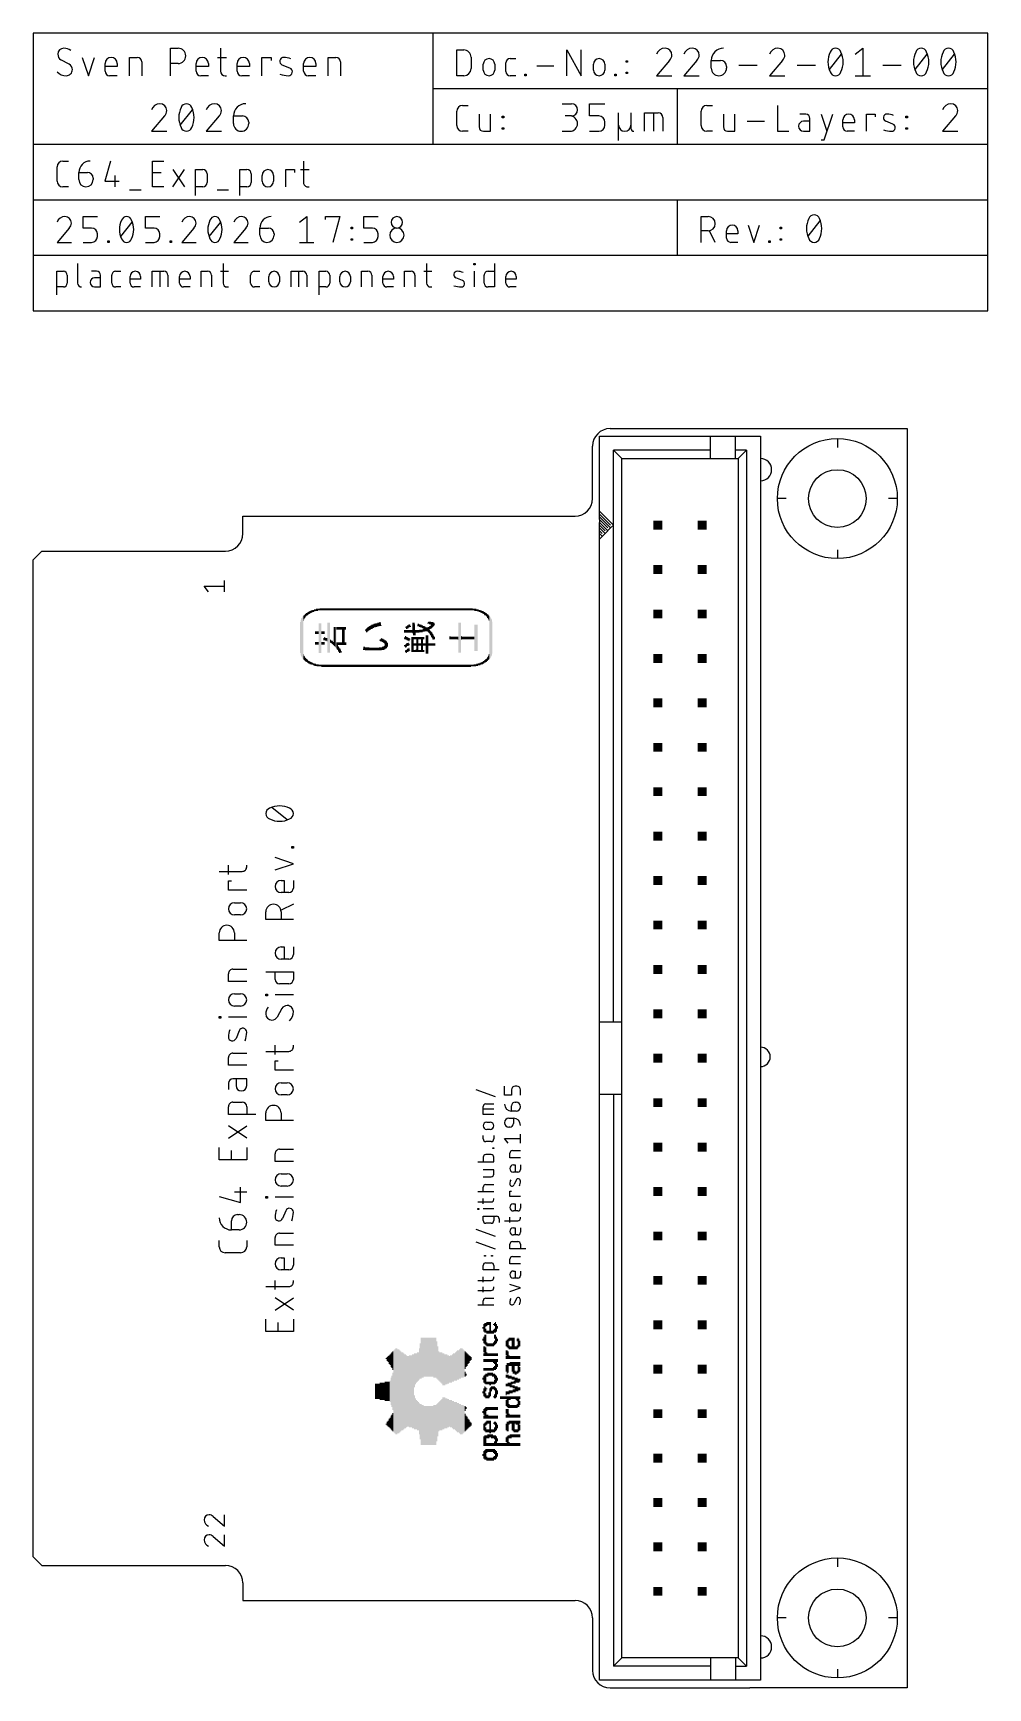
# Model space of a CAD drawing. Extents: x 0 to 54.6, y 0 to 94.6.
import ezdxf

# ---------------------------------------------------------------- set-up
doc = ezdxf.new("R2010")
doc.units = 0
for name, color, linetype in [('20', 30, 'CONTINUOUS'), ('21', 253, 'CONTINUOUS'), ('48', 190, 'CONTINUOUS')]:
    doc.layers.add(name, color=color, linetype=linetype)

# ---------------------------------------------------------------- blocks, each defined once
blk = doc.blocks.new('RECT')
blk.add_solid([(-0.5, -0.5), (0.5, -0.5), (-0.5, 0.5), (0.5, 0.5)])

msp = doc.modelspace()

# ---------------------------------------------------------------- linework, layer by layer
at = {"layer": '20'}
for p, q in [((33, 72), (41, 72)), ((41, 72), (50, 72)), ((50, 72), (50, 0)), ((32, 68), (32, 71)), ((12, 66), (12, 67)), ((12, 67), (31, 67)), ((0, 64.5), (0.5, 65)), ((0, 7.5), (0, 64.5)), ((0.5, 65), (11, 65)), ((0, 7.5), (0.5, 7)), ((0.5, 7), (11, 7)), ((12, 6), (12, 5)), ((12, 5), (31, 5)), ((32, 4), (32, 1)), ((33, 0), (41, 0)), ((50, 0), (41, 0))]:
    msp.add_line(p, q, dxfattribs=at)
for centre in [(46, 68), (46, 4)]:
    msp.add_circle(centre, 1.651, dxfattribs=at)
for centre, start, end in [((33, 71), 90, 180), ((31, 68), 270, 0), ((11, 66), 270, 0), ((11, 6), 0, 90), ((31, 4), 0, 90), ((33, 1), 180, 270)]:
    msp.add_arc(centre, 1, start, end, dxfattribs=at)
at = {"layer": '21'}
for p, q in [((2.5485, 81.4451), (2.5485, 80.3233)), ((10.8694, 81.4451), (10.8694, 80.3233)), ((22.5046, 81.4451), (22.5046, 80.3233)), ((25.2019, 81.3703), (25.2019, 81.4451)), ((25.2019, 81.4451), (25.2767, 81.4451)), ((25.2767, 81.3703), (25.2019, 81.3703)), ((25.2767, 81.4451), (25.2767, 81.3703)), ((26.3968, 81.4451), (26.3968, 80.0989)), ((1.3589, 79.6502), (1.3589, 80.9964)), ((1.3589, 80.9964), (1.7328, 80.9964)), ((1.9572, 80.772), (1.9572, 80.3233)), ((3.632, 80.9964), (3.3329, 80.9964)), ((3.8564, 80.6224), (3.5199, 80.6224)), ((3.8564, 80.0989), (3.8564, 80.772)), ((4.5006, 80.3233), (4.5006, 80.772)), ((4.725, 80.9964), (5.0241, 80.9964)), ((5.5481, 80.3233), (5.5481, 80.6972)), ((6.1464, 80.5476), (5.5481, 80.5476)), ((6.1464, 80.6972), (6.1464, 80.5476)), ((6.813, 80.0989), (6.813, 80.9964)), ((6.813, 80.9964), (7.4861, 80.9964)), ((7.2617, 80.0989), (7.2617, 80.9964)), ((7.7105, 80.772), (7.7105, 80.0989)), ((8.3771, 80.3233), (8.3771, 80.6972)), ((8.9754, 80.5476), (8.3771, 80.5476)), ((8.9754, 80.6972), (8.9754, 80.5476)), ((9.609, 80.0989), (9.609, 80.9964)), ((9.609, 80.9964), (9.983, 80.9964)), ((10.2074, 80.772), (10.2074, 80.0989)), ((10.7198, 80.9964), (11.1685, 80.9964)), ((12.44, 80.3233), (12.44, 80.772)), ((12.6643, 80.9964), (12.9635, 80.9964)), ((13.4875, 80.3981), (13.4875, 80.6972)), ((14.0858, 80.6972), (14.0858, 80.3981)), ((14.7524, 80.0989), (14.7524, 80.9964)), ((14.7524, 80.9964), (15.4255, 80.9964)), ((15.2011, 80.0989), (15.2011, 80.9964)), ((15.6498, 80.772), (15.6498, 80.0989)), ((16.3706, 79.6502), (16.3706, 80.9964)), ((16.3706, 80.9964), (16.7446, 80.9964)), ((16.969, 80.772), (16.969, 80.3233)), ((17.5484, 80.3981), (17.5484, 80.6972)), ((18.1467, 80.6972), (18.1467, 80.3981)), ((18.7804, 80.0989), (18.7804, 80.9964)), ((18.7804, 80.9964), (19.1543, 80.9964)), ((19.3787, 80.772), (19.3787, 80.0989)), ((20.0123, 80.3233), (20.0123, 80.6972)), ((20.6106, 80.5476), (20.0123, 80.5476)), ((20.6106, 80.6972), (20.6106, 80.5476)), ((21.2443, 80.0989), (21.2443, 80.9964)), ((21.2443, 80.9964), (21.6182, 80.9964)), ((21.8426, 80.772), (21.8426, 80.0989)), ((22.355, 80.9964), (22.8038, 80.9964)), ((24.5594, 80.4728), (24.1854, 80.6224)), ((25.2393, 80.0989), (25.2393, 80.9964)), ((25.7985, 80.3233), (25.7985, 80.772)), ((26.0229, 80.9964), (26.3968, 80.9964)), ((27.0391, 80.3233), (27.0391, 80.6972)), ((27.6374, 80.5476), (27.0391, 80.5476)), ((27.6374, 80.6972), (27.6374, 80.5476)), ((1.7328, 80.0989), (1.3589, 80.0989)), ((3.5199, 80.0989), (3.8564, 80.0989)), ((5.0241, 80.0989), (4.725, 80.0989)), ((6.1464, 80.0989), (5.7725, 80.0989)), ((8.9754, 80.0989), (8.6014, 80.0989)), ((11.0937, 80.0989), (11.1685, 80.0989)), ((12.9635, 80.0989), (12.6643, 80.0989)), ((16.7446, 80.0989), (16.3706, 80.0989)), ((20.6106, 80.0989), (20.2367, 80.0989)), ((22.729, 80.0989), (22.8038, 80.0989)), ((26.3968, 80.0989), (26.0229, 80.0989)), ((27.6374, 80.0989), (27.2635, 80.0989)), ((32.3962, 67.2738), (32.3962, 71.56)), ((32.3962, 71.56), (38.7463, 71.56)), ((38.7463, 71.56), (40.175, 71.56)), ((38.7463, 70.7663), (38.7463, 71.56)), ((40.175, 71.56), (41.6038, 71.56)), ((40.175, 70.7663), (40.175, 71.56)), ((41.6038, 71.56), (41.6038, 0.44)), ((46, 71.429), (46, 70.921)), ((38.7463, 70.7663), (33.19, 70.7663)), ((33.19, 66.48), (33.19, 70.7663)), ((33.19, 70.7663), (33.6662, 70.29)), ((33.6662, 38.0638), (33.6662, 70.29)), ((33.6662, 70.29), (38.7463, 70.29)), ((38.7463, 70.29), (38.7463, 70.7663)), ((38.7463, 70.29), (40.175, 70.29)), ((40.175, 70.29), (40.175, 70.7663)), ((40.81, 70.7663), (40.175, 70.7663)), ((40.175, 70.29), (40.3338, 70.29)), ((40.81, 70.7663), (40.3338, 70.29)), ((40.3338, 70.29), (40.3338, 1.71)), ((40.81, 70.7663), (40.81, 1.2337)), ((32.3962, 67.115), (32.3962, 67.2738)), ((33.19, 66.48), (32.3962, 67.2738)), ((43.079, 68), (42.571, 68)), ((49.429, 68), (48.921, 68)), ((32.3962, 66.9563), (32.3962, 67.115)), ((33.0312, 66.48), (32.3962, 67.115)), ((32.3962, 66.7975), (32.3962, 66.9563)), ((32.3962, 66.9563), (33.0312, 66.3213)), ((32.8724, 66.3213), (32.3962, 66.7975)), ((32.3962, 66.7975), (32.3962, 66.6388)), ((32.3962, 66.48), (32.3962, 66.6388)), ((32.3962, 66.6388), (32.8725, 66.1625)), ((32.3962, 66.3213), (32.3962, 66.48)), ((32.3962, 66.48), (32.7137, 66.1625)), ((32.3962, 66.1625), (32.3962, 66.3213)), ((32.3962, 66.3213), (32.7137, 66.0038)), ((33.0312, 66.3213), (32.7137, 66.0038)), ((32.8725, 66.3213), (32.8724, 66.3213)), ((33.1899, 66.48), (33.0312, 66.3213)), ((33.19, 66.48), (33.1899, 66.48)), ((33.19, 38.0638), (33.19, 66.48)), ((32.3962, 66.0038), (32.3962, 66.1625)), ((32.3962, 66.1625), (32.3963, 66.1625)), ((32.3962, 65.6863), (32.3962, 66.0038)), ((32.7137, 66.0038), (32.3962, 65.6863)), ((32.3962, 66.0038), (32.555, 65.845)), ((32.3962, 38.0638), (32.3962, 65.6863)), ((32.3963, 66.1625), (32.555, 66.0038)), ((46, 65.079), (46, 64.571)), ((10.0404, 62.6754), (9.7808, 63)), ((9.7808, 63), (10.9492, 63)), ((10.9492, 62.6754), (10.9492, 63.3246)), ((14.5359, 49.6382), (13.6611, 50.3381)), ((14.8859, 47.1224), (13.836, 47.4724)), ((14.7984, 48.0165), (14.7984, 48.104)), ((14.7984, 48.104), (14.8859, 48.104)), ((14.8859, 48.0165), (14.7984, 48.0165)), ((14.8859, 48.104), (14.8859, 48.0165)), ((10.6441, 46.6851), (11.9564, 46.6851)), ((11.169, 46.5101), (11.169, 47.035)), ((12.2189, 46.9475), (12.2189, 47.035)), ((13.836, 46.7725), (14.8859, 47.1224)), ((11.169, 45.6131), (11.169, 46.1381)), ((11.169, 46.1381), (11.344, 46.1381)), ((12.2189, 45.6131), (11.169, 45.6131)), ((14.186, 46.1698), (14.361, 46.1698)), ((14.6234, 45.4699), (14.186, 45.4699)), ((14.361, 46.1698), (14.361, 45.4699)), ((14.8859, 46.1698), (14.8859, 45.7323)), ((11.519, 44.896), (11.8689, 44.896)), ((14.8859, 44.8094), (14.186, 44.4594)), ((11.8689, 44.1961), (11.519, 44.1961)), ((13.3111, 43.9345), (13.3111, 44.3719)), ((14.8859, 43.9345), (13.3111, 43.9345)), ((14.186, 44.3719), (14.186, 43.9345)), ((10.6441, 42.7272), (10.6441, 43.1646)), ((12.2189, 42.7272), (10.6441, 42.7272)), ((11.519, 43.1646), (11.519, 42.7272)), ((14.186, 42.3662), (14.361, 42.3662)), ((14.6234, 41.6663), (14.186, 41.6663)), ((14.361, 42.3662), (14.361, 41.6663)), ((14.8859, 42.3662), (14.8859, 41.9287)), ((11.169, 40.3925), (11.169, 40.83)), ((11.4315, 41.0924), (12.2189, 41.0924)), ((13.3111, 40.9506), (14.8859, 40.9506)), ((13.836, 40.5131), (13.836, 40.9506)), ((14.8859, 40.9506), (14.8859, 40.5131)), ((12.2189, 40.3925), (11.169, 40.3925)), ((14.6234, 40.2506), (14.0985, 40.2506)), ((11.519, 39.6856), (11.8689, 39.6856)), ((11.8689, 38.9857), (11.519, 38.9857)), ((13.3111, 39.5757), (13.3111, 39.6632)), ((13.3111, 39.6632), (13.3986, 39.6632)), ((13.3986, 39.5757), (13.3111, 39.5757)), ((13.3986, 39.6632), (13.3986, 39.5757)), ((14.8859, 39.6194), (13.836, 39.6194)), ((14.2297, 38.8398), (13.9673, 38.3586)), ((10.6441, 38.3019), (10.6441, 38.3894)), ((10.6441, 38.3894), (10.7316, 38.3894)), ((10.7316, 38.3019), (10.6441, 38.3019)), ((10.7316, 38.3894), (10.7316, 38.3019)), ((12.2189, 38.3457), (11.169, 38.3457)), ((32.3962, 33.9362), (32.3962, 38.0638)), ((33.19, 38.0638), (32.3962, 38.0638)), ((33.6662, 38.0638), (33.19, 38.0638)), ((33.6662, 33.9362), (33.6662, 38.0638)), ((11.7815, 37.5744), (11.6065, 37.137)), ((11.169, 35.5989), (11.169, 36.0364)), ((11.4315, 36.2989), (12.2189, 36.2989)), ((13.3111, 36.3917), (14.6234, 36.3917)), ((13.836, 36.2168), (13.836, 36.7417)), ((14.8859, 36.6542), (14.8859, 36.7417)), ((12.2189, 35.5989), (11.169, 35.5989)), ((13.836, 35.3198), (13.836, 35.8447)), ((13.836, 35.8447), (14.011, 35.8447)), ((14.8859, 35.3198), (13.836, 35.3198)), ((11.169, 34.5687), (11.169, 34.2187)), ((12.2189, 34.8311), (11.4315, 34.8311)), ((11.6065, 34.8311), (11.6065, 34.4374)), ((12.2189, 34.4374), (12.2189, 34.8311)), ((14.186, 34.6027), (14.5359, 34.6027)), ((26.4524, 33.7959), (25.3348, 34.2023)), ((26.9604, 33.8925), (26.9604, 34.4004)), ((27.3668, 34.1973), (27.3668, 33.8925)), ((27.6716, 34.4004), (27.57, 34.4004)), ((27.8748, 33.8925), (27.8748, 34.1973)), ((11.169, 32.7941), (11.169, 33.2316)), ((11.4315, 33.4941), (11.9564, 33.4941)), ((12.2189, 33.2316), (12.2189, 32.7941)), ((14.5359, 33.9028), (14.186, 33.9028)), ((25.7412, 32.7799), (25.7412, 33.2371)), ((25.8936, 33.3895), (26.3508, 33.3895)), ((27.3668, 33.8925), (26.9604, 33.8925)), ((27.3668, 32.9781), (27.3668, 33.2829)), ((27.57, 33.486), (27.6208, 33.486)), ((32.3962, 0.44), (32.3962, 33.9362)), ((33.19, 33.9362), (32.3962, 33.9362)), ((33.6662, 33.9362), (33.19, 33.9362)), ((33.19, 33.9362), (33.19, 1.2337)), ((33.6662, 1.71), (33.6662, 33.9362)), ((12.7438, 32.7941), (11.169, 32.7941)), ((13.3111, 32.4338), (13.3111, 32.8713)), ((14.8859, 32.4338), (13.3111, 32.4338)), ((14.186, 32.8713), (14.186, 32.4338)), ((26.3508, 33.0847), (25.7412, 33.0847)), ((26.3508, 32.7799), (25.7412, 32.7799)), ((25.9444, 32.343), (26.1476, 32.343)), ((27.2144, 32.5716), (27.4684, 32.5716)), ((27.6208, 32.9781), (27.3668, 32.9781)), ((27.4684, 32.5716), (27.4684, 32.2668)), ((12.2189, 31.4306), (11.169, 32.1305)), ((11.169, 31.4306), (12.2189, 32.1305)), ((25.7412, 31.3892), (25.7412, 31.5924)), ((26.1984, 31.2368), (25.8936, 31.2368)), ((26.1476, 31.9367), (25.9444, 31.9367)), ((26.3508, 31.5924), (26.3508, 31.3892)), ((27.1636, 31.1493), (26.9604, 31.4032)), ((26.9604, 31.4032), (27.8748, 31.4032)), ((27.2652, 32.0637), (27.2144, 32.0637)), ((27.8748, 31.1493), (27.8748, 31.6573)), ((10.6441, 30.2004), (10.6441, 30.9003)), ((11.344, 30.2004), (11.344, 30.7254)), ((12.2189, 30.9003), (12.2189, 30.2004)), ((13.836, 30.0992), (13.836, 30.5366)), ((14.0985, 30.7991), (14.8859, 30.7991)), ((25.7412, 30.3367), (25.7412, 30.0827)), ((26.1984, 30.4891), (25.8936, 30.4891)), ((26.3, 30.8343), (26.3, 30.8851)), ((26.3, 30.8851), (26.3508, 30.8851)), ((26.3508, 30.8343), (26.3, 30.8343)), ((26.3508, 30.8851), (26.3508, 30.8343)), ((26.3508, 30.0827), (26.3508, 30.3367)), ((27.2652, 30.3161), (27.2652, 30.5701)), ((27.8748, 30.3161), (27.2652, 30.3161)), ((27.4176, 30.7225), (27.8748, 30.7225)), ((12.2189, 30.2004), (10.6441, 30.2004)), ((14.8859, 30.0992), (13.836, 30.0992)), ((14.186, 29.3923), (14.5359, 29.3923)), ((25.4364, 30.0827), (26.3508, 30.0827)), ((26.3508, 29.6303), (25.7412, 29.6303)), ((26.3508, 29.3763), (26.3508, 29.6303)), ((27.4684, 29.8996), (27.57, 29.8996)), ((27.7224, 29.4932), (27.4684, 29.4932)), ((27.57, 29.8996), (27.57, 29.4932)), ((27.8748, 29.8996), (27.8748, 29.6456)), ((11.8689, 27.748), (11.8689, 28.6228)), ((14.5359, 28.6924), (14.186, 28.6924)), ((25.7412, 29.2239), (26.1984, 29.2239)), ((25.7412, 28.3705), (25.7412, 28.6245)), ((25.8936, 28.7769), (26.3508, 28.7769)), ((27.2652, 28.0971), (27.2652, 28.4019)), ((27.2652, 28.4019), (27.3668, 28.4019)), ((27.6208, 29.0309), (27.5192, 28.7769)), ((10.6441, 28.0979), (11.8689, 27.748)), ((11.519, 28.3604), (12.2189, 28.3604)), ((13.3111, 28.0086), (13.3111, 28.0961)), ((13.3111, 28.0961), (13.3986, 28.0961)), ((13.3986, 28.0086), (13.3111, 28.0086)), ((13.3986, 28.0961), (13.3986, 28.0086)), ((14.8859, 28.0523), (13.836, 28.0523)), ((26.3508, 28.3705), (25.4364, 28.3705)), ((25.4364, 27.7831), (26.1984, 27.7831)), ((25.7412, 27.6815), (25.7412, 27.9863)), ((26.3508, 27.9355), (26.3508, 27.9863)), ((27.8748, 28.0971), (27.2652, 28.0971)), ((27.4684, 27.6745), (27.57, 27.6745)), ((27.57, 27.6745), (27.57, 27.2682)), ((27.8748, 27.6745), (27.8748, 27.4206)), ((11.344, 26.1848), (11.344, 26.7098)), ((11.694, 27.0597), (11.7815, 27.0597)), ((14.4485, 27.2811), (14.2735, 26.8436)), ((25.4364, 27.3596), (25.4364, 27.4104)), ((25.4364, 27.4104), (25.4872, 27.4104)), ((25.4872, 27.3596), (25.4364, 27.3596)), ((25.4872, 27.4104), (25.4872, 27.3596)), ((26.3508, 27.385), (25.7412, 27.385)), ((25.7412, 26.7193), (25.7412, 26.9733)), ((25.7412, 26.9733), (26.5032, 26.9733)), ((26.1984, 26.5669), (25.8936, 26.5669)), ((26.3508, 26.9733), (26.3508, 26.7193)), ((26.6556, 26.8209), (26.6556, 26.6177)), ((26.9604, 26.7112), (27.7224, 26.7112)), ((27.2652, 26.6096), (27.2652, 26.9144)), ((27.7224, 27.2682), (27.4684, 27.2682)), ((27.8748, 26.8636), (27.8748, 26.9144)), ((10.6441, 25.2274), (10.6441, 25.5774)), ((11.7815, 26.1848), (11.344, 26.1848)), ((12.2189, 25.5774), (12.2189, 25.2274)), ((13.836, 25.3056), (13.836, 25.743)), ((14.0985, 26.0055), (14.8859, 26.0055)), ((26.4524, 25.8102), (25.3348, 26.2166)), ((27.4684, 26.303), (27.57, 26.303)), ((27.7224, 25.8966), (27.4684, 25.8966)), ((27.57, 26.303), (27.57, 25.8966)), ((27.8748, 26.303), (27.8748, 26.049)), ((11.8689, 24.8775), (10.9941, 24.8775)), ((14.8859, 25.3056), (13.836, 25.3056)), ((26.4524, 25.0787), (25.3348, 25.4851)), ((25.8174, 24.6774), (25.8174, 24.7282)), ((25.8174, 24.7282), (25.8682, 24.7282)), ((25.8682, 24.6774), (25.8174, 24.6774)), ((25.8682, 24.7282), (25.8682, 24.6774)), ((26.2238, 24.6774), (26.2238, 24.7282)), ((26.2238, 24.7282), (26.2746, 24.7282)), ((26.2746, 24.6774), (26.2238, 24.6774)), ((26.2746, 24.7282), (26.2746, 24.6774)), ((27.2652, 25.1094), (27.2652, 25.3634)), ((28.1796, 25.1094), (27.2652, 25.1094)), ((27.4176, 25.5158), (27.7224, 25.5158)), ((27.4176, 24.657), (27.8748, 24.657)), ((27.8748, 25.3634), (27.8748, 25.1094)), ((14.186, 24.5987), (14.361, 24.5987)), ((14.6234, 23.8988), (14.186, 23.8988)), ((14.361, 24.5987), (14.361, 23.8988)), ((14.8859, 24.5987), (14.8859, 24.1613)), ((25.7412, 23.8953), (25.7412, 24.1493)), ((26.6556, 23.8953), (25.7412, 23.8953)), ((25.8936, 24.3017), (26.1984, 24.3017)), ((26.3508, 24.1493), (26.3508, 23.8953)), ((27.2652, 24.2506), (27.2652, 24.5046)), ((27.8748, 24.2506), (27.2652, 24.2506)), ((27.4684, 23.8341), (27.57, 23.8341)), ((27.57, 23.8341), (27.57, 23.4277)), ((27.8748, 23.8341), (27.8748, 23.5801)), ((13.3111, 22.9489), (14.6234, 22.9489)), ((13.836, 22.7739), (13.836, 23.2988)), ((14.8859, 23.2113), (14.8859, 23.2988)), ((25.4364, 23.3025), (26.1984, 23.3025)), ((25.4364, 22.7234), (26.1984, 22.7234)), ((25.7412, 23.2009), (25.7412, 23.5057)), ((25.7412, 22.6218), (25.7412, 22.9266)), ((26.3508, 23.4549), (26.3508, 23.5057)), ((26.3508, 22.8758), (26.3508, 22.9266)), ((27.8748, 22.8689), (27.2652, 23.0721)), ((27.2652, 22.6657), (27.8748, 22.8689)), ((27.7224, 23.4277), (27.4684, 23.4277)), ((14.8859, 21.6062), (13.836, 22.3061)), ((13.836, 21.6062), (14.8859, 22.3061)), ((26.3508, 21.8783), (25.4364, 21.8783)), ((25.7412, 21.8783), (25.7412, 22.1323)), ((25.8936, 22.2847), (26.3508, 22.2847)), ((27.6208, 22.2339), (27.5192, 21.9799)), ((13.3111, 20.376), (13.3111, 21.0759)), ((14.011, 20.376), (14.011, 20.9009)), ((14.8859, 21.0759), (14.8859, 20.376)), ((14.8859, 20.376), (13.3111, 20.376)), ((10.3001, 9.7987), (10.9492, 9.2469)), ((10.9492, 9.2469), (10.9492, 9.8961)), ((10.3001, 8.6557), (10.9492, 8.1039)), ((10.9492, 8.1039), (10.9492, 8.7531)), ((46, 7.429), (46, 6.921)), ((43.079, 4), (42.571, 4)), ((49.429, 4), (48.921, 4)), ((33.6662, 1.71), (33.19, 1.2337)), ((38.7463, 1.2337), (33.19, 1.2337)), ((38.7463, 1.71), (33.6662, 1.71)), ((40.175, 1.71), (38.7463, 1.71)), ((38.7463, 1.71), (38.7463, 1.2337)), ((38.7463, 1.2337), (38.7463, 0.44)), ((40.3338, 1.71), (40.175, 1.71)), ((40.175, 1.71), (40.175, 1.2337)), ((40.175, 1.2337), (40.175, 0.44)), ((40.175, 1.2337), (40.81, 1.2337)), ((40.3338, 1.71), (40.81, 1.2337)), ((46, 1.079), (46, 0.571)), ((38.7463, 0.44), (32.3962, 0.44)), ((40.175, 0.44), (38.7463, 0.44)), ((41.6038, 0.44), (40.175, 0.44))]:
    msp.add_line(p, q, dxfattribs=at)
for centre in [(46, 68), (46, 4)]:
    msp.add_circle(centre, 3.429, dxfattribs=at)
for centre, radius, start, end in [((1.7328, 80.772), 0.2244, 0, 90), ((3.5199, 80.3607), 0.2618, 90, 270), ((3.632, 80.772), 0.2244, 0, 90), ((4.725, 80.772), 0.2244, 89.9992, 180), ((5.8473, 80.6972), 0.2992, 0, 180), ((7.4861, 80.772), 0.2244, 0, 90), ((8.6762, 80.6972), 0.2992, 0, 180), ((9.983, 80.772), 0.2244, 0, 90), ((12.6643, 80.772), 0.2244, 89.9992, 180), ((13.7866, 80.6972), 0.2992, 0, 180), ((15.4255, 80.772), 0.2244, 0, 90), ((16.7446, 80.772), 0.2244, 0, 90), ((17.8475, 80.6972), 0.2992, 0, 180), ((19.1543, 80.772), 0.2244, 0, 90), ((20.3115, 80.6972), 0.2992, 0, 180), ((21.6182, 80.772), 0.2244, 0, 90), ((24.2574, 80.8025), 0.1939, 89.181, 248.1986), ((24.2481, 80.1471), 0.8493, 65.7609, 89.181), ((24.4874, 80.2928), 0.1939, 269.181, 68.1986), ((26.0229, 80.772), 0.2244, 89.9992, 180), ((27.3382, 80.6972), 0.2992, 0, 180), ((1.7328, 80.3233), 0.2244, 270.0008, 0), ((2.7729, 80.3233), 0.2244, 180, 270), ((4.725, 80.3233), 0.2244, 180, 270), ((5.7725, 80.3233), 0.2244, 180, 270), ((8.6014, 80.3233), 0.2244, 180, 270), ((11.0937, 80.3233), 0.2244, 180, 270), ((12.6643, 80.3233), 0.2244, 180, 270), ((13.7866, 80.3981), 0.2992, 180, 0), ((16.7446, 80.3233), 0.2244, 270.0008, 0), ((17.8475, 80.3981), 0.2992, 180, 0), ((20.2367, 80.3233), 0.2244, 180, 270), ((22.729, 80.3233), 0.2244, 180, 270), ((24.5027, 81.3672), 1.2684, 250.2096, 269.181), ((26.0229, 80.3233), 0.2244, 180, 270), ((27.2635, 80.3233), 0.2244, 180, 270), ((41.6038, 69.655), 0.635, 270, 90), ((13.6348, 49.9881), 0.3237, 108.9235, 180.0002), ((14.0985, 49.1279), 1.2977, 90, 115.9895), ((14.0985, 49.1278), 1.2977, 64.0105, 90.0001), ((14.5622, 49.9881), 0.3237, 360, 71.0756), ((13.6348, 49.9881), 0.3237, 180, 251.0758), ((14.0985, 50.8485), 1.2978, 244.0111, 270), ((14.0985, 50.8485), 1.2978, 269.9999, 295.9889), ((14.5622, 49.9881), 0.3237, 288.9251, 359.9999), ((11.9564, 46.9475), 0.2625, 270, 0.0007), ((14.186, 45.8198), 0.35, 90, 270), ((14.6234, 45.7323), 0.2625, 270.0007, 0), ((11.519, 44.5461), 0.35, 90, 270), ((11.8689, 44.5461), 0.35, 270, 90), ((13.7485, 44.3719), 0.4374, 0, 180), ((11.0815, 43.1646), 0.4374, 0, 180), ((14.186, 42.0162), 0.35, 90, 270), ((14.6234, 41.9287), 0.2625, 270.0007, 0), ((11.4315, 40.83), 0.2625, 89.9993, 180), ((14.0985, 40.5131), 0.2625, 180, 270), ((14.6234, 40.5131), 0.2625, 270.0007, 0), ((11.519, 39.3357), 0.35, 90, 270), ((11.8689, 39.3357), 0.35, 270, 90), ((13.9673, 38.5336), 0.6562, 143.1298, 180), ((14.5359, 38.6594), 0.3554, 90.0002, 149.4895), ((14.5359, 38.6649), 0.35, 359.9995, 90), ((13.6611, 38.5336), 0.35, 180, 270), ((13.6611, 38.5391), 0.3554, 270, 329.4897), ((14.1466, 38.6649), 0.7393, 314.7607, 359.9995), ((12.1625, 37.2103), 0.9936, 155.7612, 179.1807), ((11.3959, 37.2212), 0.2268, 179.1807, 338.199), ((11.9921, 37.4902), 0.2268, 359.1807, 158.199), ((10.7352, 37.5082), 1.4839, 340.2099, 359.1807), ((11.4315, 36.0364), 0.2625, 89.9993, 180), ((14.6234, 36.6542), 0.2625, 270, 0.0007), ((41.6038, 36.0794), 0.5556, 270, 90), ((11.4315, 34.5687), 0.2625, 90, 179.9993), ((11.9127, 34.4374), 0.3062, 180, 0), ((14.186, 34.2527), 0.35, 90, 270), ((14.5359, 34.2527), 0.35, 270, 90), ((27.57, 34.1973), 0.2032, 90, 180), ((27.6716, 34.1973), 0.2032, 0, 90), ((11.4315, 33.2316), 0.2625, 89.9993, 180), ((11.9564, 33.2316), 0.2625, 0, 90), ((13.7485, 32.8713), 0.4374, 0, 180), ((25.8936, 33.2371), 0.1524, 90, 180), ((27.3668, 33.3845), 0.4064, 180, 270), ((27.57, 33.2829), 0.2032, 90, 180), ((27.6208, 33.2321), 0.254, 270, 90), ((25.9444, 32.1399), 0.2032, 90, 270), ((26.1476, 32.1399), 0.2032, 270, 90), ((27.2144, 32.3177), 0.254, 90, 270), ((27.2652, 32.2668), 0.2032, 270, 0), ((27.4684, 32.1653), 0.4064, 0, 90), ((25.8936, 31.3892), 0.1524, 180, 270), ((26.1984, 31.3892), 0.1524, 270, 0), ((14.0985, 30.5366), 0.2625, 89.9993, 180), ((25.8936, 30.3367), 0.1524, 90, 180), ((26.1984, 30.3367), 0.1524, 0, 90), ((27.4176, 30.5701), 0.1524, 90, 180), ((14.186, 29.0423), 0.35, 90, 270), ((14.5359, 29.0423), 0.35, 270, 90), ((26.1984, 29.3763), 0.1524, 270, 0), ((27.4684, 29.6964), 0.2032, 90, 270), ((27.7224, 29.6456), 0.1524, 270, 0), ((25.8936, 28.6245), 0.1524, 90, 180), ((27.3969, 28.8258), 0.1317, 179.1816, 338.1985), ((27.8421, 28.8195), 0.5769, 155.7608, 179.1816), ((27.7431, 28.982), 0.1317, 359.1816, 158.1985), ((27.0134, 28.9924), 0.8615, 340.2087, 359.1816), ((26.1984, 27.9355), 0.1524, 270, 0), ((27.4684, 27.4714), 0.2032, 90, 270), ((11.344, 26.8847), 0.6999, 180.0003, 270), ((11.694, 26.7098), 0.35, 90, 180), ((11.7815, 26.6223), 0.4374, 270, 90), ((14.8295, 26.9169), 0.9936, 155.7612, 179.1807), ((14.0629, 26.9279), 0.2268, 179.1807, 338.199), ((14.6591, 27.1968), 0.2268, 359.1807, 158.199), ((13.4022, 27.2148), 1.4839, 340.2099, 359.1807), ((25.8936, 26.7193), 0.1524, 180, 270), ((26.1984, 26.7193), 0.1524, 270, 0), ((26.5032, 26.8209), 0.1524, 0, 90), ((27.7224, 27.4206), 0.1524, 270, 0), ((27.7224, 26.8636), 0.1524, 270, 0), ((14.0985, 25.743), 0.2625, 89.9993, 180), ((27.4684, 26.0998), 0.2032, 90, 270), ((27.7224, 26.049), 0.1524, 270, 0), ((10.9941, 25.2274), 0.35, 180.0005, 270), ((11.8689, 25.2274), 0.35, 270.0005, 360), ((27.4176, 25.3634), 0.1524, 90, 180), ((27.4176, 24.5046), 0.1524, 90, 180), ((27.7224, 25.3634), 0.1524, 0, 90), ((14.186, 24.2487), 0.35, 90, 270), ((14.6234, 24.1613), 0.2625, 270.0007, 0), ((25.8936, 24.1493), 0.1524, 90, 180), ((26.1984, 24.1493), 0.1524, 0, 90), ((27.4684, 23.6309), 0.2032, 90, 270), ((14.6234, 23.2113), 0.2625, 270, 0.0007), ((26.1984, 23.4549), 0.1524, 270, 0), ((26.1984, 22.8758), 0.1524, 270, 0), ((27.7224, 23.5801), 0.1524, 270, 0), ((25.8936, 22.1323), 0.1524, 90, 180), ((27.3969, 22.0288), 0.1317, 179.1816, 338.1985), ((27.8421, 22.0225), 0.5769, 155.7608, 179.1816), ((27.7431, 22.185), 0.1317, 359.1816, 158.1985), ((27.0134, 22.1954), 0.8615, 340.2087, 359.1816), ((10.0729, 9.604), 0.2921, 90, 180), ((10.1561, 9.604), 0.3753, 180.0001, 252.0554), ((10.0729, 9.5823), 0.3137, 43.6034, 90.0002), ((10.0729, 8.461), 0.2921, 90, 180), ((10.0729, 8.4393), 0.3137, 43.6034, 90.0002), ((10.1561, 8.461), 0.3753, 180.0001, 252.0554), ((41.6038, 2.345), 0.635, 270, 90)]:
    msp.add_arc(centre, radius, start, end, dxfattribs=at)
at = {"layer": '48'}
for p, q in [((22.86, 94.615), (0, 94.615)), ((0, 94.615), (0, 88.265)), ((54.61, 94.615), (22.86, 94.615)), ((22.86, 94.615), (22.86, 91.44)), ((54.61, 91.44), (54.61, 94.615)), ((7.8579, 92.1766), (7.8579, 93.7514)), ((7.8579, 93.7514), (8.2953, 93.7514)), ((10.7216, 93.7514), (10.7216, 92.4391)), ((47.0203, 93.4014), (47.4578, 93.7514)), ((47.4578, 93.7514), (47.4578, 92.1766)), ((2.0715, 92.8328), (1.5903, 93.0952)), ((2.8138, 93.2265), (3.1637, 92.1766)), ((3.1637, 92.1766), (3.5137, 93.2265)), ((4.1164, 92.4391), (4.1164, 92.8765)), ((4.8163, 92.8765), (4.8163, 92.7015)), ((5.5232, 92.1766), (5.5232, 93.2265)), ((5.5232, 93.2265), (5.9606, 93.2265)), ((6.2231, 92.964), (6.2231, 92.1766)), ((8.2953, 92.8765), (7.8579, 92.8765)), ((9.3268, 92.4391), (9.3268, 92.8765)), ((10.0267, 92.8765), (10.0267, 92.7015)), ((10.5466, 93.2265), (11.0715, 93.2265)), ((11.6715, 92.4391), (11.6715, 92.8765)), ((12.3714, 92.8765), (12.3714, 92.7015)), ((13.0885, 92.1766), (13.0885, 93.2265)), ((13.0885, 93.2265), (13.6134, 93.2265)), ((13.6134, 93.2265), (13.6134, 93.0515)), ((14.6891, 92.614), (14.2516, 92.789)), ((15.4751, 92.4391), (15.4751, 92.8765)), ((16.175, 92.8765), (16.175, 92.7015)), ((16.8819, 92.1766), (16.8819, 93.2265)), ((16.8819, 93.2265), (17.3193, 93.2265)), ((17.5818, 92.964), (17.5818, 92.1766)), ((24.2316, 92.1766), (24.2316, 93.6498)), ((24.2316, 93.6498), (24.6408, 93.6498)), ((25.05, 93.2406), (25.05, 92.5858)), ((25.7505, 92.504), (25.7505, 92.8314)), ((26.4052, 92.8314), (26.4052, 92.504)), ((27.041, 92.4221), (27.041, 92.9132)), ((27.2865, 93.1587), (27.6139, 93.1587)), ((28.8077, 92.7495), (29.7898, 92.7495)), ((30.5248, 92.1766), (30.5248, 93.6498)), ((30.5248, 93.6498), (31.3432, 92.1766)), ((31.3432, 92.1766), (31.3432, 93.6498)), ((32.0436, 92.504), (32.0436, 92.8314)), ((32.6984, 92.8314), (32.6984, 92.504)), ((33.9158, 92.9541), (33.9158, 93.036)), ((33.9158, 93.036), (33.9976, 93.036)), ((33.9976, 92.9541), (33.9158, 92.9541)), ((33.9976, 93.036), (33.9976, 92.9541)), ((36.4053, 93.0515), (35.6616, 92.1766)), ((37.9684, 93.0515), (37.2247, 92.1766)), ((38.7878, 93.0515), (39.3128, 93.0515)), ((38.7878, 92.614), (38.7878, 93.0515)), ((40.3677, 92.789), (41.4176, 92.789)), ((42.8662, 93.0515), (42.1225, 92.1766)), ((43.7024, 92.789), (44.7522, 92.789)), ((45.5447, 92.5266), (46.2446, 93.4014)), ((48.6001, 92.789), (49.65, 92.789)), ((50.4425, 92.5266), (51.1424, 93.4014)), ((52.0056, 92.5266), (52.7055, 93.4014)), ((4.8163, 92.7015), (4.1164, 92.7015)), ((4.8163, 92.1766), (4.3789, 92.1766)), ((10.0267, 92.7015), (9.3268, 92.7015)), ((10.0267, 92.1766), (9.5893, 92.1766)), ((10.984, 92.1766), (11.0715, 92.1766)), ((12.3714, 92.7015), (11.6715, 92.7015)), ((12.3714, 92.1766), (11.934, 92.1766)), ((16.175, 92.7015), (15.4751, 92.7015)), ((16.175, 92.1766), (15.7375, 92.1766)), ((24.6408, 92.1766), (24.2316, 92.1766)), ((27.6139, 92.1766), (27.2865, 92.1766)), ((28.1181, 92.1766), (28.1181, 92.2584)), ((28.1181, 92.2584), (28.2, 92.2584)), ((28.2, 92.1766), (28.1181, 92.1766)), ((28.2, 92.2584), (28.2, 92.1766)), ((33.2716, 92.1766), (33.2716, 92.2584)), ((33.2716, 92.2584), (33.3534, 92.2584)), ((33.3534, 92.1766), (33.2716, 92.1766)), ((33.3534, 92.2584), (33.3534, 92.1766)), ((33.9158, 92.2994), (33.9158, 92.3812)), ((33.9158, 92.3812), (33.9976, 92.3812)), ((33.9976, 92.2994), (33.9158, 92.2994)), ((33.9976, 92.3812), (33.9976, 92.2994)), ((35.6616, 92.1766), (36.5365, 92.1766)), ((37.2247, 92.1766), (38.0996, 92.1766)), ((39.6627, 92.7015), (39.6627, 92.614)), ((42.1225, 92.1766), (42.9974, 92.1766)), ((47.0203, 92.1766), (47.8952, 92.1766)), ((22.86, 91.44), (22.86, 88.265)), ((22.86, 91.44), (36.83, 91.44)), ((36.83, 91.44), (54.61, 91.44)), ((36.83, 91.44), (36.83, 88.265)), ((54.61, 88.265), (54.61, 91.44)), ((8.4197, 89.3516), (9.1196, 90.2264)), ((24.2316, 89.329), (24.2316, 90.1474)), ((24.559, 90.4748), (24.8864, 90.4748)), ((25.5077, 89.9837), (25.5077, 89.2471)), ((26.1624, 89.0016), (26.1624, 89.9837)), ((30.2641, 90.5764), (30.789, 90.5764)), ((31.8272, 89.8765), (31.8272, 90.5764)), ((31.8272, 90.5764), (32.7021, 90.5764)), ((33.4873, 88.4767), (33.4873, 90.0515)), ((34.1872, 90.0515), (34.1872, 89.3516)), ((34.9702, 89.0016), (34.9702, 90.0515)), ((34.9702, 90.0515), (35.7576, 90.0515)), ((35.4951, 89.0016), (35.4951, 90.0515)), ((38.2016, 89.329), (38.2016, 90.1474)), ((38.529, 90.4748), (38.8564, 90.4748)), ((39.4777, 89.9837), (39.4777, 89.2471)), ((40.1324, 89.0016), (40.1324, 89.9837)), ((42.5708, 90.4748), (42.5708, 89.0016)), ((44.1889, 89.9837), (43.8615, 89.9837)), ((45.0771, 89.9837), (45.4045, 89.0016)), ((45.2408, 88.5105), (45.7319, 89.9837)), ((47.6643, 89.0016), (47.6643, 89.9837)), ((47.6643, 89.9837), (48.1553, 89.9837)), ((48.1553, 89.9837), (48.1553, 89.82)), ((7.5128, 89.8765), (6.7691, 89.0016)), ((6.7691, 89.0016), (7.644, 89.0016)), ((10.639, 89.8765), (9.8954, 89.0016)), ((9.8954, 89.0016), (10.7702, 89.0016)), ((11.4585, 89.8765), (11.9834, 89.8765)), ((11.4585, 89.439), (11.4585, 89.8765)), ((12.3334, 89.5265), (12.3334, 89.439)), ((24.8864, 89.0016), (24.559, 89.0016)), ((25.7532, 89.0016), (26.1624, 89.0016)), ((26.8347, 89.7791), (26.8347, 89.861)), ((26.8347, 89.861), (26.9166, 89.861)), ((26.9166, 89.7791), (26.8347, 89.7791)), ((26.8347, 89.1244), (26.8347, 89.2062)), ((26.8347, 89.2062), (26.9166, 89.2062)), ((26.9166, 89.1244), (26.8347, 89.1244)), ((26.9166, 89.861), (26.9166, 89.7791)), ((26.9166, 89.2062), (26.9166, 89.1244)), ((30.2641, 89.0016), (30.7015, 89.0016)), ((30.789, 89.8765), (30.4391, 89.8765)), ((32.3522, 89.8765), (31.8272, 89.8765)), ((31.8272, 89.0016), (32.3522, 89.0016)), ((32.7021, 89.3516), (32.7021, 89.5265)), ((34.1872, 89.3516), (34.1872, 89.1766)), ((36.0201, 89.789), (36.0201, 89.0016)), ((38.8564, 89.0016), (38.529, 89.0016)), ((39.7232, 89.0016), (40.1324, 89.0016)), ((40.8501, 89.5745), (41.8322, 89.5745)), ((42.5708, 89.0016), (43.2256, 89.0016)), ((44.4344, 89.5745), (44.0661, 89.5745)), ((44.0661, 89.0016), (44.4344, 89.0016)), ((44.4344, 89.0016), (44.4344, 89.7382)), ((46.3159, 89.2471), (46.3159, 89.6564)), ((46.9707, 89.4927), (46.3159, 89.4927)), ((46.9707, 89.0016), (46.5615, 89.0016)), ((46.9707, 89.6564), (46.9707, 89.4927)), ((49.1769, 89.4108), (48.7677, 89.5745)), ((49.9224, 89.7791), (49.9224, 89.861)), ((49.9224, 89.861), (50.0043, 89.861)), ((50.0043, 89.7791), (49.9224, 89.7791)), ((49.9224, 89.1244), (49.9224, 89.2062)), ((49.9224, 89.2062), (50.0043, 89.2062)), ((50.0043, 89.1244), (49.9224, 89.1244)), ((50.0043, 89.861), (50.0043, 89.7791)), ((50.0043, 89.2062), (50.0043, 89.1244)), ((52.7565, 89.8765), (52.0129, 89.0016)), ((52.0129, 89.0016), (52.8877, 89.0016)), ((0, 88.265), (0, 85.09)), ((0, 88.265), (22.86, 88.265)), ((22.86, 88.265), (36.83, 88.265)), ((36.83, 88.265), (54.61, 88.265)), ((45.0771, 88.5105), (45.2408, 88.5105)), ((54.61, 85.09), (54.61, 88.265)), ((1.699, 87.2998), (2.0264, 87.2998)), ((4.4293, 87.2998), (4.102, 86.154)), ((6.831, 85.8266), (6.831, 87.2998)), ((6.831, 87.2998), (7.4857, 87.2998)), ((15.4653, 87.2998), (15.4653, 86.0721)), ((1.3716, 86.154), (1.3716, 86.9724)), ((2.6154, 86.645), (3.1064, 86.645)), ((2.6154, 86.2358), (2.6154, 86.645)), ((3.4338, 86.3177), (3.4338, 86.2358)), ((4.102, 86.154), (4.9204, 86.154)), ((4.6749, 86.4814), (4.6749, 85.8266)), ((6.831, 86.645), (7.322, 86.645)), ((7.9994, 85.8266), (8.6541, 86.8087)), ((7.9994, 86.8087), (8.6541, 85.8266)), ((9.2968, 85.3355), (9.2968, 86.8087)), ((9.2968, 86.8087), (9.706, 86.8087)), ((9.9515, 86.5632), (9.9515, 86.0721)), ((11.824, 85.3355), (11.824, 86.8087)), ((11.824, 86.8087), (12.2332, 86.8087)), ((12.4787, 86.5632), (12.4787, 86.0721)), ((13.1033, 86.154), (13.1033, 86.4814)), ((13.758, 86.4814), (13.758, 86.154)), ((14.4516, 85.8266), (14.4516, 86.8087)), ((14.4516, 86.8087), (14.9427, 86.8087)), ((14.9427, 86.8087), (14.9427, 86.645)), ((15.3016, 86.8087), (15.7926, 86.8087)), ((2.0264, 85.8266), (1.699, 85.8266)), ((5.5217, 85.6629), (6.1765, 85.6629)), ((7.4857, 85.8266), (6.831, 85.8266)), ((9.706, 85.8266), (9.2968, 85.8266)), ((10.5265, 85.6629), (11.1813, 85.6629)), ((12.2332, 85.8266), (11.824, 85.8266)), ((15.7108, 85.8266), (15.7926, 85.8266)), ((0, 85.09), (0, 81.915)), ((0, 85.09), (36.83, 85.09)), ((36.83, 85.09), (54.61, 85.09)), ((36.83, 85.09), (36.83, 81.915)), ((54.61, 81.915), (54.61, 85.09)), ((2.0673, 83.47), (1.3716, 82.6516)), ((2.8582, 83.47), (2.8582, 84.1248)), ((2.8582, 84.1248), (3.6766, 84.1248)), ((3.3492, 83.47), (2.8582, 83.47)), ((5.0212, 82.979), (5.676, 83.7974)), ((6.426, 83.47), (6.426, 84.1248)), ((6.426, 84.1248), (7.2444, 84.1248)), ((6.917, 83.47), (6.426, 83.47)), ((9.2028, 83.47), (8.5072, 82.6516)), ((10.0756, 82.979), (10.7303, 83.7974)), ((12.176, 83.47), (11.4803, 82.6516)), ((12.9669, 83.47), (13.4579, 83.47)), ((12.9669, 83.0608), (12.9669, 83.47)), ((15.2463, 83.7974), (15.6555, 84.1248)), ((15.6555, 84.1248), (15.6555, 82.6516)), ((16.7329, 83.9611), (16.7329, 84.1248)), ((16.7329, 84.1248), (17.5513, 84.1248)), ((17.5513, 84.1248), (17.1421, 82.6516)), ((18.1913, 83.4291), (18.1913, 83.511)), ((18.1913, 83.511), (18.2732, 83.511)), ((18.2732, 83.4291), (18.1913, 83.4291)), ((18.2732, 83.511), (18.2732, 83.4291)), ((18.9132, 83.47), (18.9132, 84.1248)), ((18.9132, 84.1248), (19.7316, 84.1248)), ((19.4042, 83.47), (18.9132, 83.47)), ((38.2016, 82.6516), (38.2016, 84.1248)), ((38.2016, 84.1248), (38.6108, 84.1248)), ((38.6108, 83.3064), (38.2016, 83.3064)), ((39.02, 82.6516), (38.6927, 83.3064)), ((39.6596, 82.8971), (39.6596, 83.3064)), ((40.3143, 83.3064), (40.3143, 83.1427)), ((40.8984, 83.6337), (41.2258, 82.6516)), ((41.2258, 82.6516), (41.5532, 83.6337)), ((42.721, 83.4291), (42.721, 83.511)), ((42.721, 83.511), (42.8028, 83.511)), ((42.8028, 83.4291), (42.721, 83.4291)), ((42.8028, 83.511), (42.8028, 83.4291)), ((44.3216, 83.0016), (45.0215, 83.8764)), ((1.3716, 82.6516), (2.19, 82.6516)), ((2.8582, 82.6516), (3.3492, 82.6516)), ((3.6766, 82.979), (3.6766, 83.1427)), ((4.2671, 82.6516), (4.2671, 82.7334)), ((4.2671, 82.7334), (4.3489, 82.7334)), ((4.3489, 82.6516), (4.2671, 82.6516)), ((4.3489, 82.7334), (4.3489, 82.6516)), ((6.426, 82.6516), (6.917, 82.6516)), ((7.2444, 82.979), (7.2444, 83.1427)), ((7.8349, 82.6516), (7.8349, 82.7334)), ((7.8349, 82.7334), (7.9167, 82.7334)), ((7.9167, 82.6516), (7.8349, 82.6516)), ((7.9167, 82.7334), (7.9167, 82.6516)), ((8.5072, 82.6516), (9.3256, 82.6516)), ((11.4803, 82.6516), (12.2987, 82.6516)), ((13.7853, 83.1427), (13.7853, 83.0608)), ((15.2463, 82.6516), (16.0647, 82.6516)), ((18.1913, 82.7744), (18.1913, 82.8562)), ((18.1913, 82.8562), (18.2732, 82.8562)), ((18.2732, 82.7744), (18.1913, 82.7744)), ((18.2732, 82.8562), (18.2732, 82.7744)), ((18.9132, 82.6516), (19.4042, 82.6516)), ((19.7316, 82.979), (19.7316, 83.1427)), ((40.3143, 83.1427), (39.6596, 83.1427)), ((40.3143, 82.6516), (39.9051, 82.6516)), ((42.0768, 82.6516), (42.0768, 82.7334)), ((42.0768, 82.7334), (42.1586, 82.7334)), ((42.1586, 82.6516), (42.0768, 82.6516)), ((42.1586, 82.7334), (42.1586, 82.6516)), ((42.721, 82.7744), (42.721, 82.8562)), ((42.721, 82.8562), (42.8028, 82.8562)), ((42.8028, 82.7744), (42.721, 82.7744)), ((42.8028, 82.8562), (42.8028, 82.7744)), ((0, 81.915), (0, 78.74)), ((0, 81.915), (36.83, 81.915)), ((36.83, 81.915), (54.61, 81.915)), ((54.61, 78.74), (54.61, 81.915)), ((0, 78.74), (54.61, 78.74))]:
    msp.add_line(p, q, dxfattribs=at)
for centre, radius, start, end in [((1.7653, 93.4014), 0.35, 90, 180), ((1.7653, 93.0952), 0.6562, 53.1299, 89.9999), ((8.2953, 93.314), 0.4374, 270, 90), ((36.1428, 93.2456), 0.5058, 90, 162.055), ((36.1428, 93.3577), 0.3937, 0, 90), ((37.7059, 93.2456), 0.5058, 90, 162.055), ((37.7059, 93.3577), 0.3937, 0, 90), ((39.4878, 93.0515), 0.6999, 90.0003, 180), ((42.6037, 93.2456), 0.5058, 90, 162.055), ((42.6037, 93.3577), 0.3937, 0, 90), ((45.8946, 93.4277), 0.3237, 90, 161.0758), ((45.8946, 93.4277), 0.3237, 18.9235, 90.0002), ((50.7924, 93.4277), 0.3237, 90, 161.0758), ((50.7924, 93.4277), 0.3237, 18.9235, 90.0002), ((52.3555, 93.4277), 0.3237, 90, 161.0758), ((52.3555, 93.4277), 0.3237, 18.9235, 90.0002), ((1.7708, 93.4014), 0.3554, 180, 239.4897), ((1.8911, 92.5266), 0.3554, 0.0002, 59.4895), ((4.4663, 92.8765), 0.35, 0, 180), ((5.9606, 92.964), 0.2625, 0, 90), ((9.6768, 92.8765), 0.35, 0, 180), ((12.0214, 92.8765), 0.35, 0, 180), ((14.3359, 92.9996), 0.2268, 89.1807, 248.199), ((14.3249, 92.233), 0.9936, 65.7612, 89.1807), ((15.825, 92.8765), 0.35, 0, 180), ((17.3193, 92.964), 0.2625, 0, 90), ((24.6408, 93.2406), 0.4092, 359.9996, 90), ((26.0778, 92.8314), 0.3274, 0, 180), ((27.2865, 92.9132), 0.2455, 90, 180), ((32.371, 92.8314), 0.3274, 0, 180), ((36.1136, 93.3577), 0.4229, 313.6028, 359.9999), ((37.6767, 93.3577), 0.4229, 313.6028, 359.9999), ((39.3128, 92.7015), 0.35, 0, 90), ((42.5745, 93.3577), 0.4229, 313.6028, 359.9999), ((46.7549, 92.964), 1.2978, 154.0111, 180), ((46.755, 92.964), 1.2978, 180.0001, 205.9888), ((45.0343, 92.964), 1.2977, 0, 25.9895), ((45.0343, 92.964), 1.2978, 334.0107, 359.9999), ((51.6527, 92.964), 1.2978, 154.0111, 180), ((51.6528, 92.964), 1.2978, 180.0001, 205.9888), ((49.9321, 92.964), 1.2977, 0, 25.9895), ((49.9321, 92.964), 1.2978, 334.0107, 359.9999), ((53.2159, 92.964), 1.2978, 154.0111, 180), ((53.2159, 92.964), 1.2978, 180.0001, 205.9888), ((51.4953, 92.964), 1.2977, 0, 25.9895), ((51.4952, 92.964), 1.2978, 334.0107, 359.9999), ((1.8965, 92.9159), 0.7393, 224.7606, 269.9996), ((1.8965, 92.5266), 0.35, 269.9995, 0), ((4.3789, 92.4391), 0.2625, 180, 270), ((9.5893, 92.4391), 0.2625, 180, 270), ((10.984, 92.4391), 0.2625, 180, 270), ((11.934, 92.4391), 0.2625, 180, 270), ((14.6228, 93.6603), 1.4839, 250.2099, 269.1807), ((14.6048, 92.4034), 0.2268, 269.1807, 68.199), ((15.7375, 92.4391), 0.2625, 180, 270), ((24.6408, 92.5858), 0.4092, 270.0004, 360), ((26.0778, 92.504), 0.3274, 180, 0), ((27.2865, 92.4221), 0.2455, 180, 270), ((32.371, 92.504), 0.3274, 180, 0), ((39.2253, 92.614), 0.4374, 180, 0), ((45.8946, 92.5003), 0.3237, 198.9248, 270.0001), ((45.8946, 92.5003), 0.3237, 270, 341.0761), ((50.7924, 92.5003), 0.3237, 198.9248, 270.0001), ((50.7924, 92.5003), 0.3237, 270, 341.0761), ((52.3555, 92.5003), 0.3237, 198.9248, 270.0001), ((52.3555, 92.5003), 0.3237, 270, 341.0761), ((7.2503, 90.0706), 0.5058, 90, 162.055), ((7.2503, 90.1827), 0.3937, 0, 90), ((7.2211, 90.1827), 0.4229, 313.6028, 359.9999), ((9.63, 89.789), 1.2978, 154.0111, 180), ((8.7697, 90.2527), 0.3237, 90, 161.0758), ((8.7697, 90.2527), 0.3237, 18.9235, 90.0002), ((7.9094, 89.789), 1.2977, 0, 25.9895), ((10.3765, 90.0706), 0.5058, 90, 162.055), ((10.3765, 90.1827), 0.3937, 0, 90), ((10.3474, 90.1827), 0.4229, 313.6028, 359.9999), ((12.1584, 89.8765), 0.6999, 90.0003, 180), ((24.559, 90.1474), 0.3274, 90.0005, 180), ((30.789, 90.2264), 0.35, 270, 90), ((35.7576, 89.789), 0.2625, 0, 90), ((38.529, 90.1474), 0.3274, 90.0005, 180), ((44.1889, 89.7382), 0.2455, 0, 90), ((46.6433, 89.6564), 0.3274, 0, 180), ((48.8465, 89.7715), 0.2122, 89.1816, 248.1986), ((48.8362, 89.0544), 0.9294, 65.761, 89.1816), ((52.494, 90.0706), 0.5058, 90, 162.055), ((52.494, 90.1827), 0.3937, 0, 90), ((52.4649, 90.1827), 0.4229, 313.6028, 359.9999), ((9.63, 89.789), 1.2978, 180.0001, 205.9888), ((8.7697, 89.3253), 0.3237, 198.9248, 270.0001), ((8.7697, 89.3253), 0.3237, 270, 341.0761), ((7.9094, 89.789), 1.2978, 334.0107, 359.9999), ((11.8959, 89.439), 0.4374, 180, 0), ((11.9834, 89.5265), 0.35, 0, 90), ((24.559, 89.329), 0.3274, 180, 270), ((25.7532, 89.2471), 0.2455, 180, 270), ((30.7015, 89.439), 0.4374, 270, 90), ((32.3522, 89.5265), 0.35, 0, 90), ((32.3522, 89.3516), 0.35, 270, 359.9995), ((33.8373, 89.3516), 0.35, 180, 0), ((34.3622, 89.1766), 0.175, 180, 270.001), ((38.529, 89.329), 0.3274, 180, 270), ((39.7232, 89.2471), 0.2455, 180, 270), ((44.0661, 89.2881), 0.2865, 90, 270), ((46.5615, 89.2471), 0.2455, 180, 270), ((49.1149, 90.3895), 1.388, 250.2089, 269.1815), ((49.0981, 89.2138), 0.2122, 269.1816, 68.1989), ((1.699, 86.9724), 0.3274, 90.0005, 180), ((3.2701, 86.645), 0.6548, 90.0003, 180), ((1.699, 86.154), 0.3274, 180, 270), ((3.0246, 86.2358), 0.4092, 180, 0), ((3.1064, 86.3177), 0.3274, 0, 90), ((9.706, 86.5632), 0.2455, 0, 90), ((12.2332, 86.5632), 0.2455, 0, 90), ((13.4307, 86.4814), 0.3274, 0, 180), ((13.4307, 86.154), 0.3274, 180, 0), ((9.706, 86.0721), 0.2455, 270, 0), ((12.2332, 86.0721), 0.2455, 270, 0), ((15.7108, 86.0721), 0.2455, 180, 270.0007), ((44.6715, 83.9027), 0.3237, 90, 161.0758), ((44.6715, 83.9027), 0.3237, 18.9235, 90.0002), ((1.8217, 83.6516), 0.4732, 90, 162.0549), ((1.8217, 83.7565), 0.3683, 0, 90), ((1.7945, 83.7565), 0.3956, 313.6022, 0), ((3.3492, 83.1427), 0.3274, 0, 90), ((6.1534, 83.3882), 1.214, 154.0109, 180), ((6.1534, 83.3882), 1.214, 180, 205.9889), ((5.3486, 83.822), 0.3028, 90, 161.0756), ((5.3486, 83.822), 0.3028, 18.9237, 90.0001), ((4.5438, 83.3882), 1.214, 360, 25.9897), ((4.5438, 83.3882), 1.214, 334.0105, 359.9999), ((6.917, 83.1427), 0.3274, 0, 90), ((8.9573, 83.6516), 0.4732, 90, 162.0549), ((8.9573, 83.7565), 0.3683, 0, 90), ((8.93, 83.7565), 0.3956, 313.6022, 0), ((11.2078, 83.3882), 1.214, 154.0109, 180), ((11.2078, 83.3882), 1.214, 180, 205.9889), ((10.4029, 83.822), 0.3028, 90, 161.0756), ((10.4029, 83.822), 0.3028, 18.9237, 90.0001), ((9.5981, 83.3882), 1.214, 334.0105, 359.9999), ((9.5982, 83.3882), 1.214, 360, 25.9897), ((11.9304, 83.6516), 0.4732, 90, 162.0549), ((11.9304, 83.7565), 0.3683, 0, 90), ((11.9032, 83.7565), 0.3956, 313.6022, 0), ((13.6216, 83.47), 0.6548, 90.0003, 180), ((13.4579, 83.1427), 0.3274, 0, 90), ((19.4042, 83.1427), 0.3274, 0, 90), ((20.809, 83.0608), 0.4092, 0, 180), ((20.809, 83.7974), 0.3274, 0, 180), ((20.809, 83.7974), 0.3274, 180, 0), ((38.6108, 83.7156), 0.4092, 270, 90), ((39.987, 83.3064), 0.3274, 0, 180), ((45.5319, 83.439), 1.2978, 154.0111, 180), ((45.5319, 83.439), 1.2978, 180.0001, 205.9888), ((43.8113, 83.439), 1.2977, 0, 25.9895), ((43.8112, 83.439), 1.2978, 334.0107, 359.9999), ((3.3492, 82.979), 0.3274, 270, 359.9995), ((5.3486, 82.9544), 0.3028, 198.9251, 270.0001), ((5.3486, 82.9544), 0.3028, 270, 341.0759), ((6.917, 82.979), 0.3274, 270, 359.9995), ((10.4029, 82.9544), 0.3028, 198.9251, 270.0001), ((10.4029, 82.9544), 0.3028, 270, 341.0759), ((13.3761, 83.0608), 0.4092, 180, 0), ((19.4042, 82.979), 0.3274, 270, 359.9995), ((20.809, 83.0608), 0.4092, 180, 0), ((39.9051, 82.8971), 0.2455, 180, 270), ((44.6715, 82.9753), 0.3237, 198.9248, 270.0001), ((44.6715, 82.9753), 0.3237, 270, 341.0761)]:
    msp.add_arc(centre, radius, start, end, dxfattribs=at)

# ---------------------------------------------------------------- block references
at = {"layer": '21'}
for p, xscale, yscale, rotation in [((35.73, 66.48), 0.508, 0.508, 270), ((38.27, 66.48), 0.508, 0.508, 270), ((35.73, 63.94), 0.508, 0.508, 270), ((38.27, 63.94), 0.508, 0.508, 270), ((15.7102, 61.4226), 0.1829, 0.0305, 90), ((15.7407, 61.4378), 0.1524, 0.0305, 90), ((15.7711, 61.4683), 0.1524, 0.0305, 90), ((15.8016, 61.4683), 0.1524, 0.0305, 90), ((15.8321, 61.4988), 0.1524, 0.0305, 90), ((15.8626, 61.514), 0.1219, 0.0305, 90), ((15.8931, 61.5292), 0.1524, 0.0305, 90), ((15.9235, 61.5445), 0.1219, 0.0305, 90), ((15.954, 61.5445), 0.1219, 0.0305, 90), ((15.9845, 61.575), 0.1219, 0.0305, 90), ((16.015, 61.575), 0.1219, 0.0305, 90), ((16.0455, 61.575), 0.1219, 0.0305, 90), ((16.0759, 61.6054), 0.1219, 0.0305, 90), ((16.1064, 61.6054), 0.1219, 0.0305, 90), ((16.1369, 61.6054), 0.1219, 0.0305, 90), ((16.1674, 61.6207), 0.0914, 0.0305, 90), ((16.1979, 61.6359), 0.1219, 0.0305, 90), ((16.2283, 61.6359), 0.1219, 0.0305, 90), ((16.2588, 61.6359), 0.1219, 0.0305, 90), ((16.2893, 61.6359), 0.1219, 0.0305, 90), ((16.3198, 61.6512), 0.0914, 0.0305, 90), ((16.3502, 61.6512), 0.0914, 0.0305, 90), ((16.3807, 61.6512), 0.0914, 0.0305, 90), ((16.4112, 61.6664), 0.1219, 0.0305, 90), ((16.4417, 61.6664), 0.1219, 0.0305, 90), ((16.4722, 61.6664), 0.1219, 0.0305, 90), ((16.5026, 61.6664), 0.1219, 0.0305, 90), ((16.5331, 61.6664), 0.1219, 0.0305, 90), ((16.5636, 61.6664), 0.1219, 0.0305, 90), ((16.5941, 61.6664), 0.1219, 0.0305, 90), ((16.6246, 61.6664), 0.1219, 0.0305, 90), ((16.655, 61.6664), 0.1219, 0.0305, 90), ((16.6855, 61.6664), 0.1219, 0.0305, 90), ((16.716, 61.6664), 0.1219, 0.0305, 90), ((16.7465, 61.6664), 0.1219, 0.0305, 90), ((16.777, 61.6664), 0.1219, 0.0305, 90), ((16.8074, 61.6664), 0.1219, 0.0305, 90), ((16.8379, 61.6664), 0.1219, 0.0305, 90), ((16.8684, 61.6664), 0.1219, 0.0305, 90), ((16.8989, 61.6664), 0.1219, 0.0305, 90), ((16.9294, 61.6664), 0.1219, 0.0305, 90), ((16.9598, 61.6664), 0.1219, 0.0305, 90), ((16.9903, 61.6664), 0.1219, 0.0305, 90), ((17.0208, 61.6664), 0.1219, 0.0305, 90), ((17.0513, 61.6664), 0.1219, 0.0305, 90), ((17.0818, 61.6664), 0.1219, 0.0305, 90), ((17.1122, 61.6664), 0.1219, 0.0305, 90), ((17.1427, 61.6664), 0.1219, 0.0305, 90), ((17.1732, 61.6664), 0.1219, 0.0305, 90), ((17.2037, 61.6664), 0.1219, 0.0305, 90), ((17.2342, 61.6664), 0.1219, 0.0305, 90), ((17.2646, 61.6664), 0.1219, 0.0305, 90), ((17.2951, 61.6664), 0.1219, 0.0305, 90), ((17.3256, 61.6664), 0.1219, 0.0305, 90), ((17.3561, 61.6664), 0.1219, 0.0305, 90), ((17.3866, 61.6664), 0.1219, 0.0305, 90), ((17.417, 61.6664), 0.1219, 0.0305, 90), ((17.4475, 61.6664), 0.1219, 0.0305, 90), ((17.478, 61.6664), 0.1219, 0.0305, 90), ((17.5085, 61.6664), 0.1219, 0.0305, 90), ((17.539, 61.6664), 0.1219, 0.0305, 90), ((17.5694, 61.6664), 0.1219, 0.0305, 90), ((17.5999, 61.6664), 0.1219, 0.0305, 90), ((17.6304, 61.6664), 0.1219, 0.0305, 90), ((17.6609, 61.6664), 0.1219, 0.0305, 90), ((17.6914, 61.6664), 0.1219, 0.0305, 90), ((17.7218, 61.6664), 0.1219, 0.0305, 90), ((17.7523, 61.6664), 0.1219, 0.0305, 90), ((17.7828, 61.6664), 0.1219, 0.0305, 90), ((17.8133, 61.6664), 0.1219, 0.0305, 90), ((17.8438, 61.6664), 0.1219, 0.0305, 90), ((17.8742, 61.6664), 0.1219, 0.0305, 90), ((17.9047, 61.6664), 0.1219, 0.0305, 90), ((17.9352, 61.6664), 0.1219, 0.0305, 90), ((17.9657, 61.6664), 0.1219, 0.0305, 90), ((17.9962, 61.6664), 0.1219, 0.0305, 90), ((18.0267, 61.6664), 0.1219, 0.0305, 90), ((18.0571, 61.6664), 0.1219, 0.0305, 90), ((18.0876, 61.6664), 0.1219, 0.0305, 90), ((18.1181, 61.6664), 0.1219, 0.0305, 90), ((18.1486, 61.6664), 0.1219, 0.0305, 90), ((18.1791, 61.6664), 0.1219, 0.0305, 90), ((18.2095, 61.6664), 0.1219, 0.0305, 90), ((18.24, 61.6664), 0.1219, 0.0305, 90), ((18.2705, 61.6664), 0.1219, 0.0305, 90), ((18.301, 61.6664), 0.1219, 0.0305, 90), ((18.3315, 61.6664), 0.1219, 0.0305, 90), ((18.3619, 61.6664), 0.1219, 0.0305, 90), ((18.3924, 61.6664), 0.1219, 0.0305, 90), ((18.4229, 61.6664), 0.1219, 0.0305, 90), ((18.4534, 61.6664), 0.1219, 0.0305, 90), ((18.4839, 61.6664), 0.1219, 0.0305, 90), ((18.5143, 61.6664), 0.1219, 0.0305, 90), ((18.5448, 61.6664), 0.1219, 0.0305, 90), ((18.5753, 61.6664), 0.1219, 0.0305, 90), ((18.6058, 61.6664), 0.1219, 0.0305, 90), ((18.6363, 61.6664), 0.1219, 0.0305, 90), ((18.6667, 61.6664), 0.1219, 0.0305, 90), ((18.6972, 61.6664), 0.1219, 0.0305, 90), ((18.7277, 61.6664), 0.1219, 0.0305, 90), ((18.7582, 61.6664), 0.1219, 0.0305, 90), ((18.7887, 61.6664), 0.1219, 0.0305, 90), ((18.8191, 61.6664), 0.1219, 0.0305, 90), ((18.8496, 61.6664), 0.1219, 0.0305, 90), ((18.8801, 61.6664), 0.1219, 0.0305, 90), ((18.9106, 61.6664), 0.1219, 0.0305, 90), ((18.9411, 61.6664), 0.1219, 0.0305, 90), ((18.9715, 61.6664), 0.1219, 0.0305, 90), ((19.002, 61.6664), 0.1219, 0.0305, 90), ((19.0325, 61.6664), 0.1219, 0.0305, 90), ((19.063, 61.6664), 0.1219, 0.0305, 90), ((19.0935, 61.6664), 0.1219, 0.0305, 90), ((19.1239, 61.6664), 0.1219, 0.0305, 90), ((19.1544, 61.6664), 0.1219, 0.0305, 90), ((19.1849, 61.6664), 0.1219, 0.0305, 90), ((19.2154, 61.6664), 0.1219, 0.0305, 90), ((19.2459, 61.6664), 0.1219, 0.0305, 90), ((19.2763, 61.6664), 0.1219, 0.0305, 90), ((19.3068, 61.6664), 0.1219, 0.0305, 90), ((19.3373, 61.6664), 0.1219, 0.0305, 90), ((19.3678, 61.6664), 0.1219, 0.0305, 90), ((19.3983, 61.6664), 0.1219, 0.0305, 90), ((19.4287, 61.6664), 0.1219, 0.0305, 90), ((19.4592, 61.6664), 0.1219, 0.0305, 90), ((19.4897, 61.6664), 0.1219, 0.0305, 90), ((19.5202, 61.6664), 0.1219, 0.0305, 90), ((19.5507, 61.6664), 0.1219, 0.0305, 90), ((19.5811, 61.6664), 0.1219, 0.0305, 90), ((19.6116, 61.6664), 0.1219, 0.0305, 90), ((19.6421, 61.6664), 0.1219, 0.0305, 90), ((19.6726, 61.6664), 0.1219, 0.0305, 90), ((19.7031, 61.6664), 0.1219, 0.0305, 90), ((19.7335, 61.6664), 0.1219, 0.0305, 90), ((19.764, 61.6664), 0.1219, 0.0305, 90), ((19.7945, 61.6664), 0.1219, 0.0305, 90), ((19.825, 61.6664), 0.1219, 0.0305, 90), ((19.8555, 61.6664), 0.1219, 0.0305, 90), ((19.8859, 61.6664), 0.1219, 0.0305, 90), ((19.9164, 61.6664), 0.1219, 0.0305, 90), ((19.9469, 61.6664), 0.1219, 0.0305, 90), ((19.9774, 61.6664), 0.1219, 0.0305, 90), ((20.0079, 61.6664), 0.1219, 0.0305, 90), ((20.0383, 61.6664), 0.1219, 0.0305, 90), ((20.0688, 61.6664), 0.1219, 0.0305, 90), ((20.0993, 61.6664), 0.1219, 0.0305, 90), ((20.1298, 61.6664), 0.1219, 0.0305, 90), ((20.1603, 61.6664), 0.1219, 0.0305, 90), ((20.1907, 61.6664), 0.1219, 0.0305, 90), ((20.2212, 61.6664), 0.1219, 0.0305, 90), ((20.2517, 61.6664), 0.1219, 0.0305, 90), ((20.2822, 61.6664), 0.1219, 0.0305, 90), ((20.3127, 61.6664), 0.1219, 0.0305, 90), ((20.3431, 61.6664), 0.1219, 0.0305, 90), ((20.3736, 61.6664), 0.1219, 0.0305, 90), ((20.4041, 61.6664), 0.1219, 0.0305, 90), ((20.4346, 61.6664), 0.1219, 0.0305, 90), ((20.4651, 61.6664), 0.1219, 0.0305, 90), ((20.4955, 61.6664), 0.1219, 0.0305, 90), ((20.526, 61.6664), 0.1219, 0.0305, 90), ((20.5565, 61.6664), 0.1219, 0.0305, 90), ((20.587, 61.6664), 0.1219, 0.0305, 90), ((20.6175, 61.6664), 0.1219, 0.0305, 90), ((20.6479, 61.6664), 0.1219, 0.0305, 90), ((20.6784, 61.6664), 0.1219, 0.0305, 90), ((20.7089, 61.6664), 0.1219, 0.0305, 90), ((20.7394, 61.6664), 0.1219, 0.0305, 90), ((20.7699, 61.6664), 0.1219, 0.0305, 90), ((20.8003, 61.6664), 0.1219, 0.0305, 90), ((20.8308, 61.6664), 0.1219, 0.0305, 90), ((20.8613, 61.6664), 0.1219, 0.0305, 90), ((20.8918, 61.6664), 0.1219, 0.0305, 90), ((20.9223, 61.6664), 0.1219, 0.0305, 90), ((20.9527, 61.6664), 0.1219, 0.0305, 90), ((20.9832, 61.6664), 0.1219, 0.0305, 90), ((21.0137, 61.6664), 0.1219, 0.0305, 90), ((21.0442, 61.6664), 0.1219, 0.0305, 90), ((21.0747, 61.6664), 0.1219, 0.0305, 90), ((21.1051, 61.6664), 0.1219, 0.0305, 90), ((21.1356, 61.6664), 0.1219, 0.0305, 90), ((21.1661, 61.6664), 0.1219, 0.0305, 90), ((21.1966, 61.6664), 0.1219, 0.0305, 90), ((21.2271, 61.6664), 0.1219, 0.0305, 90), ((21.2575, 61.6664), 0.1219, 0.0305, 90), ((21.288, 61.6664), 0.1219, 0.0305, 90), ((21.3185, 61.6664), 0.1219, 0.0305, 90), ((21.349, 61.6664), 0.1219, 0.0305, 90), ((21.3795, 61.6664), 0.1219, 0.0305, 90), ((21.4099, 61.6664), 0.1219, 0.0305, 90), ((21.4404, 61.6664), 0.1219, 0.0305, 90), ((21.4709, 61.6664), 0.1219, 0.0305, 90), ((21.5014, 61.6664), 0.1219, 0.0305, 90), ((21.5319, 61.6664), 0.1219, 0.0305, 90), ((21.5623, 61.6664), 0.1219, 0.0305, 90), ((21.5928, 61.6664), 0.1219, 0.0305, 90), ((21.6233, 61.6664), 0.1219, 0.0305, 90), ((21.6538, 61.6664), 0.1219, 0.0305, 90), ((21.6843, 61.6664), 0.1219, 0.0305, 90), ((21.7147, 61.6664), 0.1219, 0.0305, 90), ((21.7452, 61.6664), 0.1219, 0.0305, 90), ((21.7757, 61.6664), 0.1219, 0.0305, 90), ((21.8062, 61.6664), 0.1219, 0.0305, 90), ((21.8367, 61.6664), 0.1219, 0.0305, 90), ((21.8671, 61.6664), 0.1219, 0.0305, 90), ((21.8976, 61.6664), 0.1219, 0.0305, 90), ((21.9281, 61.6664), 0.1219, 0.0305, 90), ((21.9586, 61.6664), 0.1219, 0.0305, 90), ((21.9891, 61.6664), 0.1219, 0.0305, 90), ((22.0195, 61.6664), 0.1219, 0.0305, 90), ((22.05, 61.6664), 0.1219, 0.0305, 90), ((22.0805, 61.6664), 0.1219, 0.0305, 90), ((22.111, 61.6664), 0.1219, 0.0305, 90), ((22.1415, 61.6664), 0.1219, 0.0305, 90), ((22.1719, 61.6664), 0.1219, 0.0305, 90), ((22.2024, 61.6664), 0.1219, 0.0305, 90), ((22.2329, 61.6664), 0.1219, 0.0305, 90), ((22.2634, 61.6664), 0.1219, 0.0305, 90), ((22.2939, 61.6664), 0.1219, 0.0305, 90), ((22.3243, 61.6664), 0.1219, 0.0305, 90), ((22.3548, 61.6664), 0.1219, 0.0305, 90), ((22.3853, 61.6664), 0.1219, 0.0305, 90), ((22.4158, 61.6664), 0.1219, 0.0305, 90), ((22.4463, 61.6664), 0.1219, 0.0305, 90), ((22.4767, 61.6664), 0.1219, 0.0305, 90), ((22.5072, 61.6664), 0.1219, 0.0305, 90), ((22.5377, 61.6664), 0.1219, 0.0305, 90), ((22.5682, 61.6664), 0.1219, 0.0305, 90), ((22.5987, 61.6664), 0.1219, 0.0305, 90), ((22.6291, 61.6664), 0.1219, 0.0305, 90), ((22.6596, 61.6664), 0.1219, 0.0305, 90), ((22.6901, 61.6664), 0.1219, 0.0305, 90), ((22.7206, 61.6664), 0.1219, 0.0305, 90), ((22.751, 61.6664), 0.1219, 0.0305, 90), ((22.7815, 61.6664), 0.1219, 0.0305, 90), ((22.812, 61.6664), 0.1219, 0.0305, 90), ((22.8425, 61.6664), 0.1219, 0.0305, 90), ((22.873, 61.6664), 0.1219, 0.0305, 90), ((22.9034, 61.6664), 0.1219, 0.0305, 90), ((22.9339, 61.6664), 0.1219, 0.0305, 90), ((22.9644, 61.6664), 0.1219, 0.0305, 90), ((22.9949, 61.6664), 0.1219, 0.0305, 90), ((23.0254, 61.6664), 0.1219, 0.0305, 90), ((23.0558, 61.6664), 0.1219, 0.0305, 90), ((23.0863, 61.6664), 0.1219, 0.0305, 90), ((23.1168, 61.6664), 0.1219, 0.0305, 90), ((23.1473, 61.6664), 0.1219, 0.0305, 90), ((23.1778, 61.6664), 0.1219, 0.0305, 90), ((23.2082, 61.6664), 0.1219, 0.0305, 90), ((23.2387, 61.6664), 0.1219, 0.0305, 90), ((23.2692, 61.6664), 0.1219, 0.0305, 90), ((23.2997, 61.6664), 0.1219, 0.0305, 90), ((23.3302, 61.6664), 0.1219, 0.0305, 90), ((23.3606, 61.6664), 0.1219, 0.0305, 90), ((23.3911, 61.6664), 0.1219, 0.0305, 90), ((23.4216, 61.6664), 0.1219, 0.0305, 90), ((23.4521, 61.6664), 0.1219, 0.0305, 90), ((23.4826, 61.6664), 0.1219, 0.0305, 90), ((23.513, 61.6664), 0.1219, 0.0305, 90), ((23.5435, 61.6664), 0.1219, 0.0305, 90), ((23.574, 61.6664), 0.1219, 0.0305, 90), ((23.6045, 61.6664), 0.1219, 0.0305, 90), ((23.635, 61.6664), 0.1219, 0.0305, 90), ((23.6654, 61.6664), 0.1219, 0.0305, 90), ((23.6959, 61.6664), 0.1219, 0.0305, 90), ((23.7264, 61.6664), 0.1219, 0.0305, 90), ((23.7569, 61.6664), 0.1219, 0.0305, 90), ((23.7874, 61.6664), 0.1219, 0.0305, 90), ((23.8178, 61.6664), 0.1219, 0.0305, 90), ((23.8483, 61.6664), 0.1219, 0.0305, 90), ((23.8788, 61.6664), 0.1219, 0.0305, 90), ((23.9093, 61.6664), 0.1219, 0.0305, 90), ((23.9398, 61.6664), 0.1219, 0.0305, 90), ((23.9703, 61.6664), 0.1219, 0.0305, 90), ((24.0007, 61.6664), 0.1219, 0.0305, 90), ((24.0312, 61.6664), 0.1219, 0.0305, 90), ((24.0617, 61.6664), 0.1219, 0.0305, 90), ((24.0922, 61.6664), 0.1219, 0.0305, 90), ((24.1227, 61.6664), 0.1219, 0.0305, 90), ((24.1531, 61.6664), 0.1219, 0.0305, 90), ((24.1836, 61.6664), 0.1219, 0.0305, 90), ((24.2141, 61.6664), 0.1219, 0.0305, 90), ((24.2446, 61.6664), 0.1219, 0.0305, 90), ((24.2751, 61.6664), 0.1219, 0.0305, 90), ((24.3055, 61.6664), 0.1219, 0.0305, 90), ((24.336, 61.6664), 0.1219, 0.0305, 90), ((24.3665, 61.6664), 0.1219, 0.0305, 90), ((24.397, 61.6664), 0.1219, 0.0305, 90), ((24.4275, 61.6664), 0.1219, 0.0305, 90), ((24.4579, 61.6664), 0.1219, 0.0305, 90), ((24.4884, 61.6664), 0.1219, 0.0305, 90), ((24.5189, 61.6664), 0.1219, 0.0305, 90), ((24.5494, 61.6664), 0.1219, 0.0305, 90), ((24.5799, 61.6664), 0.1219, 0.0305, 90), ((24.6103, 61.6664), 0.1219, 0.0305, 90), ((24.6408, 61.6664), 0.1219, 0.0305, 90), ((24.6713, 61.6664), 0.1219, 0.0305, 90), ((24.7018, 61.6664), 0.1219, 0.0305, 90), ((24.7323, 61.6664), 0.1219, 0.0305, 90), ((24.7627, 61.6664), 0.1219, 0.0305, 90), ((24.7932, 61.6664), 0.1219, 0.0305, 90), ((24.8237, 61.6664), 0.1219, 0.0305, 90), ((24.8542, 61.6664), 0.1219, 0.0305, 90), ((24.8847, 61.6664), 0.1219, 0.0305, 90), ((24.9151, 61.6664), 0.1219, 0.0305, 90), ((24.9456, 61.6664), 0.1219, 0.0305, 90), ((24.9761, 61.6664), 0.1219, 0.0305, 90), ((25.0066, 61.6664), 0.1219, 0.0305, 90), ((25.0371, 61.6664), 0.1219, 0.0305, 90), ((25.0675, 61.6664), 0.1219, 0.0305, 90), ((25.098, 61.6664), 0.1219, 0.0305, 90), ((25.1285, 61.6664), 0.1219, 0.0305, 90), ((25.159, 61.6512), 0.0914, 0.0305, 90), ((25.1895, 61.6512), 0.0914, 0.0305, 90), ((25.2199, 61.6512), 0.0914, 0.0305, 90), ((25.2504, 61.6359), 0.1219, 0.0305, 90), ((25.2809, 61.6359), 0.1219, 0.0305, 90), ((25.3114, 61.6359), 0.1219, 0.0305, 90), ((25.3419, 61.6359), 0.1219, 0.0305, 90), ((25.3723, 61.6207), 0.0914, 0.0305, 90), ((25.4028, 61.6054), 0.1219, 0.0305, 90), ((25.4333, 61.6054), 0.1219, 0.0305, 90), ((25.4638, 61.6054), 0.1219, 0.0305, 90), ((25.4943, 61.575), 0.1219, 0.0305, 90), ((25.5247, 61.575), 0.1219, 0.0305, 90), ((25.5552, 61.575), 0.1219, 0.0305, 90), ((25.5857, 61.5445), 0.1219, 0.0305, 90), ((25.6162, 61.5445), 0.1219, 0.0305, 90), ((25.6467, 61.5292), 0.1524, 0.0305, 90), ((25.6771, 61.514), 0.1219, 0.0305, 90), ((25.7076, 61.4988), 0.1524, 0.0305, 90), ((25.7381, 61.4835), 0.1219, 0.0305, 90), ((25.7686, 61.4683), 0.1524, 0.0305, 90), ((25.7991, 61.4378), 0.1524, 0.0305, 90), ((25.8295, 61.4226), 0.1829, 0.0305, 90), ((35.73, 61.4), 0.508, 0.508, 270), ((38.27, 61.4), 0.508, 0.508, 270), ((15.2835, 60.051), 1.7678, 0.0305, 90), ((15.3139, 60.051), 2.0117, 0.0305, 90), ((15.3444, 60.0662), 2.1641, 0.0305, 90), ((15.3749, 60.051), 2.2555, 0.0305, 90), ((15.4054, 60.051), 2.3774, 0.0305, 90), ((15.4359, 60.051), 2.4384, 0.0305, 90), ((15.4663, 61.1482), 0.3048, 0.0305, 90), ((15.4968, 61.2092), 0.2438, 0.0305, 90), ((15.5273, 61.2549), 0.2134, 0.0305, 90), ((15.5578, 61.2854), 0.2134, 0.0305, 90), ((15.5883, 61.3311), 0.1829, 0.0305, 90), ((15.6187, 61.3616), 0.1829, 0.0305, 90), ((15.6492, 61.3768), 0.1524, 0.0305, 90), ((15.6797, 61.4073), 0.1524, 0.0305, 90), ((16.3502, 60.0205), 1.7069, 0.0305, 90), ((16.3807, 60.0205), 1.7069, 0.0305, 90), ((16.4112, 60.0205), 1.7069, 0.0305, 90), ((16.4417, 60.0205), 1.7069, 0.0305, 90), ((16.4722, 60.0205), 1.7069, 0.0305, 90), ((16.8379, 60.051), 1.7069, 0.0305, 90), ((16.8684, 60.051), 1.7069, 0.0305, 90), ((16.8989, 60.051), 1.7069, 0.0305, 90), ((16.9294, 60.051), 1.7069, 0.0305, 90), ((16.9598, 60.051), 1.7069, 0.0305, 90), ((17.2037, 60.1272), 1.0668, 0.0305, 90), ((17.2342, 60.1119), 1.0973, 0.0305, 90), ((17.2646, 60.0967), 1.1278, 0.0305, 90), ((17.2951, 60.0814), 1.1582, 0.0305, 90), ((17.3256, 60.0662), 1.1887, 0.0305, 90), ((17.3561, 60.5844), 0.1524, 0.0305, 90), ((17.3866, 60.5844), 0.1524, 0.0305, 90), ((17.417, 60.5844), 0.1524, 0.0305, 90), ((17.4475, 60.5844), 0.1524, 0.0305, 90), ((17.478, 60.5844), 0.1524, 0.0305, 90), ((17.5085, 60.5844), 0.1524, 0.0305, 90), ((17.539, 60.5844), 0.1524, 0.0305, 90), ((17.5694, 60.5844), 0.1524, 0.0305, 90), ((17.5999, 60.5844), 0.1524, 0.0305, 90), ((17.6304, 60.5844), 0.1524, 0.0305, 90), ((17.6609, 60.5844), 0.1524, 0.0305, 90), ((17.6914, 60.1424), 1.0363, 0.0305, 90), ((17.7218, 60.1424), 1.0363, 0.0305, 90), ((17.7523, 60.1424), 1.0363, 0.0305, 90), ((17.7828, 60.1424), 1.0363, 0.0305, 90), ((17.8133, 60.1424), 1.0363, 0.0305, 90), ((17.8438, 60.5844), 0.1524, 0.0305, 90), ((17.8742, 60.5844), 0.1524, 0.0305, 90), ((19.063, 60.4624), 0.2134, 0.0305, 90), ((19.0935, 60.4777), 0.2438, 0.0305, 90), ((19.1239, 60.5082), 0.2438, 0.0305, 90), ((19.1544, 60.5386), 0.2438, 0.0305, 90), ((19.1849, 60.5539), 0.2134, 0.0305, 90), ((19.2154, 60.5691), 0.2438, 0.0305, 90), ((19.2459, 60.5996), 0.2438, 0.0305, 90), ((19.2763, 60.6148), 0.2134, 0.0305, 90), ((19.3068, 60.6301), 0.2438, 0.0305, 90), ((19.3373, 60.6453), 0.2134, 0.0305, 90), ((19.3678, 60.6606), 0.2438, 0.0305, 90), ((19.3983, 60.6758), 0.2134, 0.0305, 90), ((19.4287, 60.691), 0.2438, 0.0305, 90), ((19.4592, 60.7063), 0.2134, 0.0305, 90), ((19.4897, 60.7215), 0.2438, 0.0305, 90), ((19.5202, 60.7368), 0.2134, 0.0305, 90), ((19.5507, 60.7368), 0.2134, 0.0305, 90), ((19.5811, 60.752), 0.2438, 0.0305, 90), ((19.6116, 60.7672), 0.2134, 0.0305, 90), ((19.6421, 60.7672), 0.2134, 0.0305, 90), ((19.6726, 60.7672), 0.2134, 0.0305, 90), ((19.7031, 60.7977), 0.2134, 0.0305, 90), ((19.7335, 60.7977), 0.2134, 0.0305, 90), ((19.764, 60.7977), 0.2134, 0.0305, 90), ((19.7945, 60.7977), 0.2134, 0.0305, 90), ((19.825, 60.8282), 0.2134, 0.0305, 90), ((19.8555, 60.8282), 0.2134, 0.0305, 90), ((19.8859, 60.7977), 0.1524, 0.0305, 90), ((19.9164, 60.7368), 0.0305, 0.0305, 90), ((21.288, 60.6453), 0.0305, 0.0305, 90), ((21.3185, 60.6453), 0.0914, 0.0305, 90), ((21.349, 60.6148), 0.1524, 0.0305, 90), ((21.3795, 60.6301), 0.1829, 0.0305, 90), ((21.4099, 60.6606), 0.1829, 0.0305, 90), ((21.4404, 60.6606), 0.1829, 0.0305, 90), ((21.4709, 60.691), 0.1829, 0.0305, 90), ((21.5014, 60.7215), 0.1829, 0.0305, 90), ((21.5319, 60.7215), 0.1829, 0.0305, 90), ((21.5623, 60.7215), 0.1219, 0.0305, 90), ((21.5928, 60.691), 0.061, 0.0305, 90), ((21.7147, 60.5996), 0.6096, 0.0305, 90), ((21.7452, 60.5386), 0.7315, 0.0305, 90), ((21.7757, 60.5386), 0.7315, 0.0305, 90), ((21.8062, 60.5386), 0.7315, 0.0305, 90), ((21.8367, 60.4929), 0.6401, 0.0305, 90), ((21.9891, 60.7368), 0.0914, 0.0305, 90), ((22.0195, 60.7672), 0.1524, 0.0305, 90), ((22.05, 60.7672), 0.1524, 0.0305, 90), ((22.0805, 60.7368), 0.1524, 0.0305, 90), ((22.111, 60.7368), 0.1524, 0.0305, 90), ((22.1415, 60.7215), 0.1829, 0.0305, 90), ((22.1719, 60.7063), 0.1524, 0.0305, 90), ((22.2024, 60.7063), 0.1524, 0.0305, 90), ((22.2329, 60.6758), 0.1524, 0.0305, 90), ((22.2634, 60.6758), 0.1524, 0.0305, 90), ((22.2939, 60.6606), 0.1829, 0.0305, 90), ((22.3243, 60.6453), 0.1524, 0.0305, 90), ((22.3548, 60.5539), 0.3353, 0.0305, 90), ((22.3853, 60.5386), 0.3048, 0.0305, 90), ((22.4158, 60.5539), 0.2743, 0.0305, 90), ((22.4463, 60.5386), 0.2438, 0.0305, 90), ((22.4767, 60.5234), 0.2134, 0.0305, 90), ((22.5072, 60.5234), 0.2134, 0.0305, 90), ((22.5377, 60.5234), 0.2134, 0.0305, 90), ((22.5682, 60.8739), 0.061, 0.0305, 90), ((22.5682, 60.5082), 0.2438, 0.0305, 90), ((22.5987, 60.8892), 0.0914, 0.0305, 90), ((22.5987, 60.5082), 0.3048, 0.0305, 90), ((22.6291, 60.9044), 0.1219, 0.0305, 90), ((22.6291, 60.4929), 0.3353, 0.0305, 90), ((22.6596, 60.8892), 0.1524, 0.0305, 90), ((22.6596, 60.4929), 0.3962, 0.0305, 90), ((22.6901, 60.8892), 0.1524, 0.0305, 90), ((22.6901, 60.6301), 0.1829, 0.0305, 90), ((22.7206, 60.8892), 0.1524, 0.0305, 90), ((22.7206, 60.6301), 0.1829, 0.0305, 90), ((22.751, 60.7672), 0.3962, 0.0305, 90), ((22.7815, 60.752), 0.3658, 0.0305, 90), ((22.812, 60.7672), 0.3353, 0.0305, 90), ((22.8425, 60.7825), 0.3048, 0.0305, 90), ((22.873, 60.7977), 0.2743, 0.0305, 90), ((22.9034, 60.7977), 0.2134, 0.0305, 90), ((22.9339, 60.813), 0.1829, 0.0305, 90), ((22.9644, 60.813), 0.061, 0.0305, 90), ((24.336, 60.051), 1.7069, 0.0305, 90), ((24.3665, 60.051), 1.7069, 0.0305, 90), ((24.397, 60.051), 1.7069, 0.0305, 90), ((24.4275, 60.051), 1.7069, 0.0305, 90), ((24.4579, 60.051), 1.7069, 0.0305, 90), ((25.2504, 60.0357), 1.4935, 0.0305, 90), ((25.2809, 60.0357), 1.4935, 0.0305, 90), ((25.3114, 60.0357), 1.4935, 0.0305, 90), ((25.3419, 60.0357), 1.4935, 0.0305, 90), ((25.3723, 60.0357), 1.4935, 0.0305, 90), ((25.4028, 60.0357), 1.4935, 0.0305, 90), ((25.86, 61.4073), 0.1524, 0.0305, 90), ((25.8905, 61.3921), 0.1829, 0.0305, 90), ((25.921, 61.3616), 0.1829, 0.0305, 90), ((25.9515, 61.3311), 0.1829, 0.0305, 90), ((25.9819, 61.2854), 0.2134, 0.0305, 90), ((26.0124, 61.2549), 0.2134, 0.0305, 90), ((26.0429, 61.2244), 0.2743, 0.0305, 90), ((26.0734, 61.1635), 0.2743, 0.0305, 90), ((26.1039, 60.051), 2.4384, 0.0305, 90), ((26.1343, 60.051), 2.3774, 0.0305, 90), ((26.1648, 60.051), 2.3165, 0.0305, 90), ((26.1953, 60.051), 2.1946, 0.0305, 90), ((26.2258, 60.051), 2.0726, 0.0305, 90), ((26.2563, 60.051), 1.8288, 0.0305, 90), ((16.1369, 60.3405), 0.1524, 0.0305, 90), ((16.1369, 59.7309), 0.1524, 0.0305, 90), ((16.1674, 60.3405), 0.1524, 0.0305, 90), ((16.1674, 59.7309), 0.1524, 0.0305, 90), ((16.1979, 60.3405), 0.1524, 0.0305, 90), ((16.1979, 59.7309), 0.1524, 0.0305, 90), ((16.2283, 60.3405), 0.1524, 0.0305, 90), ((16.2283, 59.7309), 0.1524, 0.0305, 90), ((16.2588, 60.3405), 0.1524, 0.0305, 90), ((16.2588, 59.7309), 0.1524, 0.0305, 90), ((16.2893, 60.3405), 0.1524, 0.0305, 90), ((16.2893, 59.7309), 0.1524, 0.0305, 90), ((16.3198, 60.3405), 0.1524, 0.0305, 90), ((16.3198, 59.7309), 0.1524, 0.0305, 90), ((16.5026, 60.3405), 0.1524, 0.0305, 90), ((16.5026, 59.7309), 0.1524, 0.0305, 90), ((16.5331, 60.3405), 0.1524, 0.0305, 90), ((16.5331, 59.7309), 0.1524, 0.0305, 90), ((16.5636, 60.3405), 0.1524, 0.0305, 90), ((16.5636, 59.7309), 0.1524, 0.0305, 90), ((16.5941, 60.3405), 0.1524, 0.0305, 90), ((16.5941, 59.7309), 0.1524, 0.0305, 90), ((16.6246, 60.3405), 0.1524, 0.0305, 90), ((16.6246, 59.9595), 0.1219, 0.0305, 90), ((16.6246, 59.7309), 0.1524, 0.0305, 90), ((16.655, 60.3405), 0.1524, 0.0305, 90), ((16.655, 59.99), 0.1829, 0.0305, 90), ((16.655, 59.7309), 0.1524, 0.0305, 90), ((16.6855, 59.9748), 0.1524, 0.0305, 90), ((16.716, 59.9595), 0.1829, 0.0305, 90), ((16.7465, 59.9443), 0.1524, 0.0305, 90), ((16.777, 59.9443), 0.1524, 0.0305, 90), ((16.8074, 59.929), 0.1829, 0.0305, 90), ((16.9903, 59.8528), 0.1524, 0.0305, 90), ((17.0208, 59.8376), 0.1829, 0.0305, 90), ((17.0513, 59.8071), 0.1829, 0.0305, 90), ((17.0818, 59.7919), 0.1524, 0.0305, 90), ((17.1122, 59.7766), 0.1829, 0.0305, 90), ((17.1427, 59.7462), 0.1829, 0.0305, 90), ((17.1732, 59.7157), 0.1829, 0.0305, 90), ((17.3561, 59.609), 0.3353, 0.0305, 90), ((17.3866, 59.5785), 0.3962, 0.0305, 90), ((17.417, 59.5633), 0.4267, 0.0305, 90), ((17.4475, 59.7004), 0.1524, 0.0305, 90), ((17.478, 59.7004), 0.1524, 0.0305, 90), ((17.5085, 59.7004), 0.1524, 0.0305, 90), ((17.539, 59.7004), 0.1524, 0.0305, 90), ((17.5694, 59.7004), 0.1524, 0.0305, 90), ((17.5999, 59.7004), 0.1524, 0.0305, 90), ((17.6304, 59.7004), 0.1524, 0.0305, 90), ((17.6609, 59.7004), 0.1524, 0.0305, 90), ((17.8438, 59.7004), 0.1524, 0.0305, 90), ((17.8742, 59.7004), 0.1524, 0.0305, 90), ((17.9047, 59.7004), 0.1524, 0.0305, 90), ((19.002, 60.4777), 0.061, 0.0305, 90), ((19.0325, 60.4777), 0.1219, 0.0305, 90), ((19.825, 59.8986), 0.061, 0.0305, 90), ((19.8555, 59.8986), 0.1219, 0.0305, 90), ((19.8859, 59.9138), 0.1524, 0.0305, 90), ((19.9164, 59.929), 0.1829, 0.0305, 90), ((19.9469, 59.8986), 0.1829, 0.0305, 90), ((19.9774, 59.8986), 0.1829, 0.0305, 90), ((20.0079, 59.8833), 0.2134, 0.0305, 90), ((20.0383, 59.8528), 0.2134, 0.0305, 90), ((20.0688, 59.8528), 0.2134, 0.0305, 90), ((20.0993, 59.8071), 0.2438, 0.0305, 90), ((20.1298, 59.6395), 0.5182, 0.0305, 90), ((20.1603, 59.6547), 0.4877, 0.0305, 90), ((20.1907, 59.6547), 0.4267, 0.0305, 90), ((20.2212, 59.6395), 0.3962, 0.0305, 90), ((20.2517, 59.6547), 0.3048, 0.0305, 90), ((20.2822, 59.6395), 0.2134, 0.0305, 90), ((21.2271, 60.4015), 0.1524, 0.0305, 90), ((21.2271, 60.0052), 0.0305, 0.0305, 90), ((21.2271, 59.5938), 0.061, 0.0305, 90), ((21.2575, 60.4015), 0.1524, 0.0305, 90), ((21.2575, 60.0205), 0.1219, 0.0305, 90), ((21.2575, 59.5785), 0.0914, 0.0305, 90), ((21.288, 60.4015), 0.1524, 0.0305, 90), ((21.288, 60.051), 0.1829, 0.0305, 90), ((21.288, 59.5633), 0.1829, 0.0305, 90), ((21.3185, 60.4015), 0.1524, 0.0305, 90), ((21.3185, 60.0357), 0.2134, 0.0305, 90), ((21.3185, 59.5938), 0.1829, 0.0305, 90), ((21.349, 60.4015), 0.1524, 0.0305, 90), ((21.349, 60.0205), 0.1829, 0.0305, 90), ((21.349, 59.609), 0.2134, 0.0305, 90), ((21.3795, 60.4015), 0.1524, 0.0305, 90), ((21.3795, 59.99), 0.1829, 0.0305, 90), ((21.3795, 59.6242), 0.1829, 0.0305, 90), ((21.4099, 60.4015), 0.1524, 0.0305, 90), ((21.4099, 59.99), 0.1829, 0.0305, 90), ((21.4099, 59.6547), 0.1829, 0.0305, 90), ((21.4404, 60.4015), 0.1524, 0.0305, 90), ((21.4404, 59.9595), 0.1829, 0.0305, 90), ((21.4404, 59.6547), 0.1829, 0.0305, 90), ((21.4709, 60.4015), 0.1524, 0.0305, 90), ((21.4709, 59.9595), 0.1829, 0.0305, 90), ((21.4709, 59.6852), 0.1829, 0.0305, 90), ((21.5014, 60.4015), 0.1524, 0.0305, 90), ((21.5014, 59.929), 0.1829, 0.0305, 90), ((21.5014, 59.6547), 0.1219, 0.0305, 90), ((21.5319, 60.4015), 0.1524, 0.0305, 90), ((21.5319, 59.9443), 0.1524, 0.0305, 90), ((21.5319, 59.6547), 0.061, 0.0305, 90), ((21.5623, 60.4015), 0.1524, 0.0305, 90), ((21.5623, 59.9595), 0.061, 0.0305, 90), ((21.5928, 60.4015), 0.1524, 0.0305, 90), ((21.6233, 60.4015), 0.1524, 0.0305, 90), ((21.6538, 60.4015), 0.1524, 0.0305, 90), ((21.6538, 59.6547), 0.8534, 0.0305, 90), ((21.6843, 60.4015), 0.1524, 0.0305, 90), ((21.6843, 59.6547), 0.8534, 0.0305, 90), ((21.7147, 59.6547), 0.8534, 0.0305, 90), ((21.7452, 59.6547), 0.8534, 0.0305, 90), ((21.7757, 60.0205), 0.1219, 0.0305, 90), ((21.7757, 59.6547), 0.1219, 0.0305, 90), ((21.8062, 60.0205), 0.1219, 0.0305, 90), ((21.8062, 59.6547), 0.1219, 0.0305, 90), ((21.8367, 60.0205), 0.1219, 0.0305, 90), ((21.8367, 59.6547), 0.1219, 0.0305, 90), ((21.8671, 60.3253), 0.3048, 0.0305, 90), ((21.8671, 60.0205), 0.1219, 0.0305, 90), ((21.8671, 59.6547), 0.1219, 0.0305, 90), ((21.8976, 60.4015), 0.1524, 0.0305, 90), ((21.8976, 60.0205), 0.1219, 0.0305, 90), ((21.8976, 59.6547), 0.1219, 0.0305, 90), ((21.9281, 60.4015), 0.1524, 0.0305, 90), ((21.9281, 59.6547), 0.8534, 0.0305, 90), ((21.9586, 60.4015), 0.1524, 0.0305, 90), ((21.9586, 59.6547), 0.8534, 0.0305, 90), ((21.9891, 60.4015), 0.1524, 0.0305, 90), ((21.9891, 59.6547), 0.8534, 0.0305, 90), ((22.0195, 60.4015), 0.1524, 0.0305, 90), ((22.0195, 59.6547), 0.8534, 0.0305, 90), ((22.05, 60.4015), 0.1524, 0.0305, 90), ((22.05, 60.0205), 0.1219, 0.0305, 90), ((22.05, 59.6547), 0.1219, 0.0305, 90), ((22.0805, 60.4015), 0.1524, 0.0305, 90), ((22.0805, 60.0205), 0.1219, 0.0305, 90), ((22.0805, 59.6547), 0.1219, 0.0305, 90), ((22.111, 60.432), 0.1524, 0.0305, 90), ((22.111, 60.0205), 0.1219, 0.0305, 90), ((22.111, 59.6547), 0.1219, 0.0305, 90), ((22.1415, 60.432), 0.1524, 0.0305, 90), ((22.1415, 60.0205), 0.1219, 0.0305, 90), ((22.1415, 59.6547), 0.1219, 0.0305, 90), ((22.1719, 60.432), 0.1524, 0.0305, 90), ((22.1719, 60.0205), 0.1219, 0.0305, 90), ((22.1719, 59.6547), 0.1219, 0.0305, 90), ((22.2024, 60.432), 0.1524, 0.0305, 90), ((22.2024, 59.6547), 0.8534, 0.0305, 90), ((22.2329, 60.432), 0.1524, 0.0305, 90), ((22.2329, 59.6547), 0.8534, 0.0305, 90), ((22.2634, 60.432), 0.1524, 0.0305, 90), ((22.2634, 59.6547), 0.8534, 0.0305, 90), ((22.2939, 60.4624), 0.1524, 0.0305, 90), ((22.2939, 59.6547), 0.8534, 0.0305, 90), ((22.3243, 60.4624), 0.1524, 0.0305, 90), ((22.3243, 60.0205), 0.1219, 0.0305, 90), ((22.3243, 59.6547), 0.1219, 0.0305, 90), ((22.3548, 60.0205), 0.1219, 0.0305, 90), ((22.3548, 59.6547), 0.1219, 0.0305, 90), ((22.3853, 59.6547), 0.1219, 0.0305, 90), ((22.4158, 59.6547), 0.1219, 0.0305, 90), ((22.4463, 59.6547), 0.1219, 0.0305, 90), ((22.4767, 59.6547), 1.0363, 0.0305, 90), ((22.5072, 59.6547), 1.0363, 0.0305, 90), ((22.5377, 59.6547), 1.0363, 0.0305, 90), ((22.5682, 59.6547), 1.0363, 0.0305, 90), ((22.5987, 59.6547), 1.0363, 0.0305, 90), ((22.6291, 59.6547), 0.1219, 0.0305, 90), ((22.6596, 59.6547), 0.1219, 0.0305, 90), ((22.6901, 60.3558), 0.2438, 0.0305, 90), ((22.6901, 59.6547), 0.1219, 0.0305, 90), ((22.7206, 60.3253), 0.2438, 0.0305, 90), ((22.7206, 59.6547), 0.1219, 0.0305, 90), ((22.751, 60.2796), 0.2743, 0.0305, 90), ((22.751, 59.6547), 0.1219, 0.0305, 90), ((22.7815, 60.2338), 0.3048, 0.0305, 90), ((22.7815, 59.6547), 0.1219, 0.0305, 90), ((22.812, 60.1881), 0.3353, 0.0305, 90), ((22.812, 59.6547), 0.1219, 0.0305, 90), ((22.8425, 60.1272), 0.3353, 0.0305, 90), ((22.8425, 59.6547), 0.1219, 0.0305, 90), ((22.873, 60.0967), 0.3353, 0.0305, 90), ((22.873, 59.6547), 0.1219, 0.0305, 90), ((22.9034, 60.0662), 0.2743, 0.0305, 90), ((22.9034, 59.6547), 0.1219, 0.0305, 90), ((22.9339, 60.051), 0.1829, 0.0305, 90), ((22.9339, 59.6547), 0.1219, 0.0305, 90), ((22.9644, 60.0205), 0.1219, 0.0305, 90), ((22.9644, 59.6547), 0.1219, 0.0305, 90), ((22.9949, 59.6547), 0.1219, 0.0305, 90), ((23.8178, 60.0357), 0.1524, 0.0305, 90), ((23.8483, 60.051), 0.1829, 0.0305, 90), ((23.8788, 60.0357), 0.1524, 0.0305, 90), ((23.9093, 60.0357), 0.1524, 0.0305, 90), ((23.9398, 60.0357), 0.1524, 0.0305, 90), ((23.9703, 60.0357), 0.1524, 0.0305, 90), ((24.0007, 60.0357), 0.1524, 0.0305, 90), ((24.0312, 60.0357), 0.1524, 0.0305, 90), ((24.0617, 60.0357), 0.1524, 0.0305, 90), ((24.0922, 60.0357), 0.1524, 0.0305, 90), ((24.1227, 60.0357), 0.1524, 0.0305, 90), ((24.1531, 60.0357), 0.1524, 0.0305, 90), ((24.1836, 60.0357), 0.1524, 0.0305, 90), ((24.2141, 60.0357), 0.1524, 0.0305, 90), ((24.2446, 60.0357), 0.1524, 0.0305, 90), ((24.2751, 60.0357), 0.1524, 0.0305, 90), ((24.3055, 60.0205), 0.1829, 0.0305, 90), ((24.4884, 60.0357), 0.2134, 0.0305, 90), ((24.5189, 60.0357), 0.1524, 0.0305, 90), ((24.5494, 60.0357), 0.1524, 0.0305, 90), ((24.5799, 60.0357), 0.1524, 0.0305, 90), ((24.6103, 60.0357), 0.1524, 0.0305, 90), ((24.6408, 60.0357), 0.1524, 0.0305, 90), ((24.6713, 60.0357), 0.1524, 0.0305, 90), ((24.7018, 60.0357), 0.1524, 0.0305, 90), ((24.7323, 60.0357), 0.1524, 0.0305, 90), ((24.7627, 60.0357), 0.1524, 0.0305, 90), ((24.7932, 60.0357), 0.1524, 0.0305, 90), ((24.8237, 60.0357), 0.1524, 0.0305, 90), ((24.8542, 60.0357), 0.1524, 0.0305, 90), ((24.8847, 60.0357), 0.1524, 0.0305, 90), ((24.9151, 60.0357), 0.1524, 0.0305, 90), ((24.9456, 60.0357), 0.1524, 0.0305, 90), ((24.9761, 60.0357), 0.1524, 0.0305, 90), ((25.0066, 60.0357), 0.1524, 0.0305, 90), ((25.0371, 60.0357), 0.1524, 0.0305, 90), ((25.0675, 60.0357), 0.1524, 0.0305, 90), ((25.098, 60.0357), 0.1524, 0.0305, 90), ((25.1285, 60.0357), 0.1524, 0.0305, 90), ((25.159, 60.0357), 0.1524, 0.0305, 90), ((25.1895, 60.0357), 0.1524, 0.0305, 90), ((25.2199, 60.0357), 0.1524, 0.0305, 90), ((15.4663, 58.9537), 0.3048, 0.0305, 90), ((15.4968, 58.8927), 0.2438, 0.0305, 90), ((15.5273, 58.8622), 0.2438, 0.0305, 90), ((15.5578, 58.8165), 0.2134, 0.0305, 90), ((15.5883, 58.786), 0.2134, 0.0305, 90), ((15.6187, 58.7708), 0.1829, 0.0305, 90), ((15.6492, 58.7403), 0.1829, 0.0305, 90), ((15.6797, 58.7098), 0.1829, 0.0305, 90), ((15.7102, 58.6946), 0.1524, 0.0305, 90), ((15.7407, 58.6641), 0.1524, 0.0305, 90), ((15.7711, 58.6336), 0.1524, 0.0305, 90), ((15.8016, 58.6336), 0.1524, 0.0305, 90), ((15.8321, 58.6031), 0.1524, 0.0305, 90), ((15.8626, 58.6031), 0.1524, 0.0305, 90), ((17.4475, 59.4261), 0.2743, 0.0305, 90), ((17.478, 59.3804), 0.3048, 0.0305, 90), ((17.5085, 59.3347), 0.3353, 0.0305, 90), ((17.539, 59.3042), 0.2743, 0.0305, 90), ((17.5694, 59.3042), 0.2134, 0.0305, 90), ((17.5999, 59.2737), 0.1524, 0.0305, 90), ((17.6304, 59.2432), 0.0914, 0.0305, 90), ((18.8801, 59.3804), 0.061, 0.0305, 90), ((18.9106, 59.4413), 0.1829, 0.0305, 90), ((18.9411, 59.4413), 0.1829, 0.0305, 90), ((18.9715, 59.4413), 0.1829, 0.0305, 90), ((19.002, 59.4109), 0.1829, 0.0305, 90), ((19.0325, 59.4109), 0.1829, 0.0305, 90), ((19.063, 59.4109), 0.1829, 0.0305, 90), ((19.0935, 59.4109), 0.1829, 0.0305, 90), ((19.1239, 59.4109), 0.1829, 0.0305, 90), ((19.1544, 59.4109), 0.1829, 0.0305, 90), ((19.1849, 59.4109), 0.1829, 0.0305, 90), ((19.2154, 59.4109), 0.1829, 0.0305, 90), ((19.2459, 59.3956), 0.1524, 0.0305, 90), ((19.2763, 59.3956), 0.1524, 0.0305, 90), ((19.3068, 59.3956), 0.1524, 0.0305, 90), ((19.3373, 59.3956), 0.1524, 0.0305, 90), ((19.3678, 59.3956), 0.1524, 0.0305, 90), ((19.3983, 59.3956), 0.1524, 0.0305, 90), ((19.4287, 59.3956), 0.1524, 0.0305, 90), ((19.4592, 59.3956), 0.1524, 0.0305, 90), ((19.4897, 59.3956), 0.1524, 0.0305, 90), ((19.5202, 59.3956), 0.1524, 0.0305, 90), ((19.5507, 59.3956), 0.1524, 0.0305, 90), ((19.5811, 59.3956), 0.1524, 0.0305, 90), ((19.6116, 59.3956), 0.1524, 0.0305, 90), ((19.6421, 59.3956), 0.1524, 0.0305, 90), ((19.6726, 59.3956), 0.1524, 0.0305, 90), ((19.7031, 59.3956), 0.1524, 0.0305, 90), ((19.7335, 59.3956), 0.1524, 0.0305, 90), ((19.764, 59.3956), 0.1524, 0.0305, 90), ((19.7945, 59.4109), 0.1829, 0.0305, 90), ((19.825, 59.4109), 0.1829, 0.0305, 90), ((19.8555, 59.4109), 0.1829, 0.0305, 90), ((19.8859, 59.4109), 0.1829, 0.0305, 90), ((19.9164, 59.4109), 0.1829, 0.0305, 90), ((19.9469, 59.4261), 0.1524, 0.0305, 90), ((19.9774, 59.4413), 0.1829, 0.0305, 90), ((20.0079, 59.4413), 0.1829, 0.0305, 90), ((20.0383, 59.4413), 0.1829, 0.0305, 90), ((20.0688, 59.4566), 0.2134, 0.0305, 90), ((20.0993, 59.4871), 0.2134, 0.0305, 90), ((21.288, 59.2737), 0.0914, 0.0305, 90), ((21.3185, 59.2585), 0.1829, 0.0305, 90), ((21.349, 59.2585), 0.1829, 0.0305, 90), ((21.3795, 59.2889), 0.1829, 0.0305, 90), ((21.4099, 59.3194), 0.1829, 0.0305, 90), ((21.4404, 59.3194), 0.1829, 0.0305, 90), ((21.4709, 59.3499), 0.1829, 0.0305, 90), ((21.5014, 59.3651), 0.2134, 0.0305, 90), ((21.5319, 59.3499), 0.1219, 0.0305, 90), ((21.5623, 59.3347), 0.0305, 0.0305, 90), ((21.7757, 59.2889), 0.1219, 0.0305, 90), ((21.8062, 59.2889), 0.1219, 0.0305, 90), ((21.8367, 59.2889), 0.1219, 0.0305, 90), ((21.8671, 59.2889), 0.1219, 0.0305, 90), ((21.8976, 59.3042), 0.1524, 0.0305, 90), ((22.05, 59.2889), 0.1219, 0.0305, 90), ((22.0805, 59.2889), 0.1219, 0.0305, 90), ((22.111, 59.2889), 0.1219, 0.0305, 90), ((22.1415, 59.2889), 0.1219, 0.0305, 90), ((22.1719, 59.2889), 0.1219, 0.0305, 90), ((22.3243, 59.2889), 0.1219, 0.0305, 90), ((22.3548, 59.2889), 0.1219, 0.0305, 90), ((25.7076, 58.6031), 0.1524, 0.0305, 90), ((25.7381, 58.6336), 0.1524, 0.0305, 90), ((25.7686, 58.6336), 0.1524, 0.0305, 90), ((25.7991, 58.6641), 0.1524, 0.0305, 90), ((25.8295, 58.6946), 0.1524, 0.0305, 90), ((25.86, 58.7098), 0.1829, 0.0305, 90), ((25.8905, 58.7251), 0.1524, 0.0305, 90), ((25.921, 58.7403), 0.1829, 0.0305, 90), ((25.9515, 58.786), 0.2134, 0.0305, 90), ((25.9819, 58.8165), 0.2134, 0.0305, 90), ((26.0124, 58.847), 0.2134, 0.0305, 90), ((26.0429, 58.8927), 0.2438, 0.0305, 90), ((26.0734, 58.9537), 0.3048, 0.0305, 90), ((35.73, 58.86), 0.508, 0.508, 270), ((38.27, 58.86), 0.508, 0.508, 270), ((15.8931, 58.5879), 0.1219, 0.0305, 90), ((15.9235, 58.5727), 0.1524, 0.0305, 90), ((15.954, 58.5574), 0.1219, 0.0305, 90), ((15.9845, 58.5574), 0.1219, 0.0305, 90), ((16.015, 58.5269), 0.1219, 0.0305, 90), ((16.0455, 58.5269), 0.1219, 0.0305, 90), ((16.0759, 58.5269), 0.1219, 0.0305, 90), ((16.1064, 58.4965), 0.1219, 0.0305, 90), ((16.1369, 58.4965), 0.1219, 0.0305, 90), ((16.1674, 58.4965), 0.1219, 0.0305, 90), ((16.1979, 58.4812), 0.0914, 0.0305, 90), ((16.2283, 58.466), 0.1219, 0.0305, 90), ((16.2588, 58.466), 0.1219, 0.0305, 90), ((16.2893, 58.466), 0.1219, 0.0305, 90), ((16.3198, 58.466), 0.1219, 0.0305, 90), ((16.3502, 58.4507), 0.0914, 0.0305, 90), ((16.3807, 58.4507), 0.0914, 0.0305, 90), ((16.4112, 58.4507), 0.0914, 0.0305, 90), ((16.4417, 58.4507), 0.0914, 0.0305, 90), ((16.4722, 58.4507), 0.0914, 0.0305, 90), ((16.5026, 58.4355), 0.1219, 0.0305, 90), ((16.5331, 58.4355), 0.1219, 0.0305, 90), ((16.5636, 58.4355), 0.1219, 0.0305, 90), ((16.5941, 58.4355), 0.1219, 0.0305, 90), ((16.6246, 58.4355), 0.1219, 0.0305, 90), ((16.655, 58.4355), 0.1219, 0.0305, 90), ((16.6855, 58.4355), 0.1219, 0.0305, 90), ((16.716, 58.4355), 0.1219, 0.0305, 90), ((16.7465, 58.4355), 0.1219, 0.0305, 90), ((16.777, 58.4355), 0.1219, 0.0305, 90), ((16.8074, 58.4355), 0.1219, 0.0305, 90), ((16.8379, 58.4355), 0.1219, 0.0305, 90), ((16.8684, 58.4355), 0.1219, 0.0305, 90), ((16.8989, 58.4355), 0.1219, 0.0305, 90), ((16.9294, 58.4355), 0.1219, 0.0305, 90), ((16.9598, 58.4355), 0.1219, 0.0305, 90), ((16.9903, 58.4355), 0.1219, 0.0305, 90), ((17.0208, 58.4355), 0.1219, 0.0305, 90), ((17.0513, 58.4355), 0.1219, 0.0305, 90), ((17.0818, 58.4355), 0.1219, 0.0305, 90), ((17.1122, 58.4355), 0.1219, 0.0305, 90), ((17.1427, 58.4355), 0.1219, 0.0305, 90), ((17.1732, 58.4355), 0.1219, 0.0305, 90), ((17.2037, 58.4355), 0.1219, 0.0305, 90), ((17.2342, 58.4355), 0.1219, 0.0305, 90), ((17.2646, 58.4355), 0.1219, 0.0305, 90), ((17.2951, 58.4355), 0.1219, 0.0305, 90), ((17.3256, 58.4355), 0.1219, 0.0305, 90), ((17.3561, 58.4355), 0.1219, 0.0305, 90), ((17.3866, 58.4355), 0.1219, 0.0305, 90), ((17.417, 58.4355), 0.1219, 0.0305, 90), ((17.4475, 58.4355), 0.1219, 0.0305, 90), ((17.478, 58.4355), 0.1219, 0.0305, 90), ((17.5085, 58.4355), 0.1219, 0.0305, 90), ((17.539, 58.4355), 0.1219, 0.0305, 90), ((17.5694, 58.4355), 0.1219, 0.0305, 90), ((17.5999, 58.4355), 0.1219, 0.0305, 90), ((17.6304, 58.4355), 0.1219, 0.0305, 90), ((17.6609, 58.4355), 0.1219, 0.0305, 90), ((17.6914, 58.4355), 0.1219, 0.0305, 90), ((17.7218, 58.4355), 0.1219, 0.0305, 90), ((17.7523, 58.4355), 0.1219, 0.0305, 90), ((17.7828, 58.4355), 0.1219, 0.0305, 90), ((17.8133, 58.4355), 0.1219, 0.0305, 90), ((17.8438, 58.4355), 0.1219, 0.0305, 90), ((17.8742, 58.4355), 0.1219, 0.0305, 90), ((17.9047, 58.4355), 0.1219, 0.0305, 90), ((17.9352, 58.4355), 0.1219, 0.0305, 90), ((17.9657, 58.4355), 0.1219, 0.0305, 90), ((17.9962, 58.4355), 0.1219, 0.0305, 90), ((18.0267, 58.4355), 0.1219, 0.0305, 90), ((18.0571, 58.4355), 0.1219, 0.0305, 90), ((18.0876, 58.4355), 0.1219, 0.0305, 90), ((18.1181, 58.4355), 0.1219, 0.0305, 90), ((18.1486, 58.4355), 0.1219, 0.0305, 90), ((18.1791, 58.4355), 0.1219, 0.0305, 90), ((18.2095, 58.4355), 0.1219, 0.0305, 90), ((18.24, 58.4355), 0.1219, 0.0305, 90), ((18.2705, 58.4355), 0.1219, 0.0305, 90), ((18.301, 58.4355), 0.1219, 0.0305, 90), ((18.3315, 58.4355), 0.1219, 0.0305, 90), ((18.3619, 58.4355), 0.1219, 0.0305, 90), ((18.3924, 58.4355), 0.1219, 0.0305, 90), ((18.4229, 58.4355), 0.1219, 0.0305, 90), ((18.4534, 58.4355), 0.1219, 0.0305, 90), ((18.4839, 58.4355), 0.1219, 0.0305, 90), ((18.5143, 58.4355), 0.1219, 0.0305, 90), ((18.5448, 58.4355), 0.1219, 0.0305, 90), ((18.5753, 58.4355), 0.1219, 0.0305, 90), ((18.6058, 58.4355), 0.1219, 0.0305, 90), ((18.6363, 58.4355), 0.1219, 0.0305, 90), ((18.6667, 58.4355), 0.1219, 0.0305, 90), ((18.6972, 58.4355), 0.1219, 0.0305, 90), ((18.7277, 58.4355), 0.1219, 0.0305, 90), ((18.7582, 58.4355), 0.1219, 0.0305, 90), ((18.7887, 58.4355), 0.1219, 0.0305, 90), ((18.8191, 58.4355), 0.1219, 0.0305, 90), ((18.8496, 58.4355), 0.1219, 0.0305, 90), ((18.8801, 58.4355), 0.1219, 0.0305, 90), ((18.9106, 58.4355), 0.1219, 0.0305, 90), ((18.9411, 58.4355), 0.1219, 0.0305, 90), ((18.9715, 58.4355), 0.1219, 0.0305, 90), ((19.002, 58.4355), 0.1219, 0.0305, 90), ((19.0325, 58.4355), 0.1219, 0.0305, 90), ((19.063, 58.4355), 0.1219, 0.0305, 90), ((19.0935, 58.4355), 0.1219, 0.0305, 90), ((19.1239, 58.4355), 0.1219, 0.0305, 90), ((19.1544, 58.4355), 0.1219, 0.0305, 90), ((19.1849, 58.4355), 0.1219, 0.0305, 90), ((19.2154, 58.4355), 0.1219, 0.0305, 90), ((19.2459, 58.4355), 0.1219, 0.0305, 90), ((19.2763, 58.4355), 0.1219, 0.0305, 90), ((19.3068, 58.4355), 0.1219, 0.0305, 90), ((19.3373, 58.4355), 0.1219, 0.0305, 90), ((19.3678, 58.4355), 0.1219, 0.0305, 90), ((19.3983, 58.4355), 0.1219, 0.0305, 90), ((19.4287, 58.4355), 0.1219, 0.0305, 90), ((19.4592, 58.4355), 0.1219, 0.0305, 90), ((19.4897, 58.4355), 0.1219, 0.0305, 90), ((19.5202, 58.4355), 0.1219, 0.0305, 90), ((19.5507, 58.4355), 0.1219, 0.0305, 90), ((19.5811, 58.4355), 0.1219, 0.0305, 90), ((19.6116, 58.4355), 0.1219, 0.0305, 90), ((19.6421, 58.4355), 0.1219, 0.0305, 90), ((19.6726, 58.4355), 0.1219, 0.0305, 90), ((19.7031, 58.4355), 0.1219, 0.0305, 90), ((19.7335, 58.4355), 0.1219, 0.0305, 90), ((19.764, 58.4355), 0.1219, 0.0305, 90), ((19.7945, 58.4355), 0.1219, 0.0305, 90), ((19.825, 58.4355), 0.1219, 0.0305, 90), ((19.8555, 58.4355), 0.1219, 0.0305, 90), ((19.8859, 58.4355), 0.1219, 0.0305, 90), ((19.9164, 58.4355), 0.1219, 0.0305, 90), ((19.9469, 58.4355), 0.1219, 0.0305, 90), ((19.9774, 58.4355), 0.1219, 0.0305, 90), ((20.0079, 58.4355), 0.1219, 0.0305, 90), ((20.0383, 58.4355), 0.1219, 0.0305, 90), ((20.0688, 58.4355), 0.1219, 0.0305, 90), ((20.0993, 58.4355), 0.1219, 0.0305, 90), ((20.1298, 58.4355), 0.1219, 0.0305, 90), ((20.1603, 58.4355), 0.1219, 0.0305, 90), ((20.1907, 58.4355), 0.1219, 0.0305, 90), ((20.2212, 58.4355), 0.1219, 0.0305, 90), ((20.2517, 58.4355), 0.1219, 0.0305, 90), ((20.2822, 58.4355), 0.1219, 0.0305, 90), ((20.3127, 58.4355), 0.1219, 0.0305, 90), ((20.3431, 58.4355), 0.1219, 0.0305, 90), ((20.3736, 58.4355), 0.1219, 0.0305, 90), ((20.4041, 58.4355), 0.1219, 0.0305, 90), ((20.4346, 58.4355), 0.1219, 0.0305, 90), ((20.4651, 58.4355), 0.1219, 0.0305, 90), ((20.4955, 58.4355), 0.1219, 0.0305, 90), ((20.526, 58.4355), 0.1219, 0.0305, 90), ((20.5565, 58.4355), 0.1219, 0.0305, 90), ((20.587, 58.4355), 0.1219, 0.0305, 90), ((20.6175, 58.4355), 0.1219, 0.0305, 90), ((20.6479, 58.4355), 0.1219, 0.0305, 90), ((20.6784, 58.4355), 0.1219, 0.0305, 90), ((20.7089, 58.4355), 0.1219, 0.0305, 90), ((20.7394, 58.4355), 0.1219, 0.0305, 90), ((20.7699, 58.4355), 0.1219, 0.0305, 90), ((20.8003, 58.4355), 0.1219, 0.0305, 90), ((20.8308, 58.4355), 0.1219, 0.0305, 90), ((20.8613, 58.4355), 0.1219, 0.0305, 90), ((20.8918, 58.4355), 0.1219, 0.0305, 90), ((20.9223, 58.4355), 0.1219, 0.0305, 90), ((20.9527, 58.4355), 0.1219, 0.0305, 90), ((20.9832, 58.4355), 0.1219, 0.0305, 90), ((21.0137, 58.4355), 0.1219, 0.0305, 90), ((21.0442, 58.4355), 0.1219, 0.0305, 90), ((21.0747, 58.4355), 0.1219, 0.0305, 90), ((21.1051, 58.4355), 0.1219, 0.0305, 90), ((21.1356, 58.4355), 0.1219, 0.0305, 90), ((21.1661, 58.4355), 0.1219, 0.0305, 90), ((21.1966, 58.4355), 0.1219, 0.0305, 90), ((21.2271, 58.4355), 0.1219, 0.0305, 90), ((21.2575, 58.4355), 0.1219, 0.0305, 90), ((21.288, 58.4355), 0.1219, 0.0305, 90), ((21.3185, 58.4355), 0.1219, 0.0305, 90), ((21.349, 58.4355), 0.1219, 0.0305, 90), ((21.3795, 58.4355), 0.1219, 0.0305, 90), ((21.4099, 58.4355), 0.1219, 0.0305, 90), ((21.4404, 58.4355), 0.1219, 0.0305, 90), ((21.4709, 58.4355), 0.1219, 0.0305, 90), ((21.5014, 58.4355), 0.1219, 0.0305, 90), ((21.5319, 58.4355), 0.1219, 0.0305, 90), ((21.5623, 58.4355), 0.1219, 0.0305, 90), ((21.5928, 58.4355), 0.1219, 0.0305, 90), ((21.6233, 58.4355), 0.1219, 0.0305, 90), ((21.6538, 58.4355), 0.1219, 0.0305, 90), ((21.6843, 58.4355), 0.1219, 0.0305, 90), ((21.7147, 58.4355), 0.1219, 0.0305, 90), ((21.7452, 58.4355), 0.1219, 0.0305, 90), ((21.7757, 58.4355), 0.1219, 0.0305, 90), ((21.8062, 58.4355), 0.1219, 0.0305, 90), ((21.8367, 58.4355), 0.1219, 0.0305, 90), ((21.8671, 58.4355), 0.1219, 0.0305, 90), ((21.8976, 58.4355), 0.1219, 0.0305, 90), ((21.9281, 58.4355), 0.1219, 0.0305, 90), ((21.9586, 58.4355), 0.1219, 0.0305, 90), ((21.9891, 58.4355), 0.1219, 0.0305, 90), ((22.0195, 58.4355), 0.1219, 0.0305, 90), ((22.05, 58.4355), 0.1219, 0.0305, 90), ((22.0805, 58.4355), 0.1219, 0.0305, 90), ((22.111, 58.4355), 0.1219, 0.0305, 90), ((22.1415, 58.4355), 0.1219, 0.0305, 90), ((22.1719, 58.4355), 0.1219, 0.0305, 90), ((22.2024, 58.4355), 0.1219, 0.0305, 90), ((22.2329, 58.4355), 0.1219, 0.0305, 90), ((22.2634, 58.4355), 0.1219, 0.0305, 90), ((22.2939, 58.4355), 0.1219, 0.0305, 90), ((22.3243, 58.4355), 0.1219, 0.0305, 90), ((22.3548, 58.4355), 0.1219, 0.0305, 90), ((22.3853, 58.4355), 0.1219, 0.0305, 90), ((22.4158, 58.4355), 0.1219, 0.0305, 90), ((22.4463, 58.4355), 0.1219, 0.0305, 90), ((22.4767, 58.4355), 0.1219, 0.0305, 90), ((22.5072, 58.4355), 0.1219, 0.0305, 90), ((22.5377, 58.4355), 0.1219, 0.0305, 90), ((22.5682, 58.4355), 0.1219, 0.0305, 90), ((22.5987, 58.4355), 0.1219, 0.0305, 90), ((22.6291, 58.4355), 0.1219, 0.0305, 90), ((22.6596, 58.4355), 0.1219, 0.0305, 90), ((22.6901, 58.4355), 0.1219, 0.0305, 90), ((22.7206, 58.4355), 0.1219, 0.0305, 90), ((22.751, 58.4355), 0.1219, 0.0305, 90), ((22.7815, 58.4355), 0.1219, 0.0305, 90), ((22.812, 58.4355), 0.1219, 0.0305, 90), ((22.8425, 58.4355), 0.1219, 0.0305, 90), ((22.873, 58.4355), 0.1219, 0.0305, 90), ((22.9034, 58.4355), 0.1219, 0.0305, 90), ((22.9339, 58.4355), 0.1219, 0.0305, 90), ((22.9644, 58.4355), 0.1219, 0.0305, 90), ((22.9949, 58.4355), 0.1219, 0.0305, 90), ((23.0254, 58.4355), 0.1219, 0.0305, 90), ((23.0558, 58.4355), 0.1219, 0.0305, 90), ((23.0863, 58.4355), 0.1219, 0.0305, 90), ((23.1168, 58.4355), 0.1219, 0.0305, 90), ((23.1473, 58.4355), 0.1219, 0.0305, 90), ((23.1778, 58.4355), 0.1219, 0.0305, 90), ((23.2082, 58.4355), 0.1219, 0.0305, 90), ((23.2387, 58.4355), 0.1219, 0.0305, 90), ((23.2692, 58.4355), 0.1219, 0.0305, 90), ((23.2997, 58.4355), 0.1219, 0.0305, 90), ((23.3302, 58.4355), 0.1219, 0.0305, 90), ((23.3606, 58.4355), 0.1219, 0.0305, 90), ((23.3911, 58.4355), 0.1219, 0.0305, 90), ((23.4216, 58.4355), 0.1219, 0.0305, 90), ((23.4521, 58.4355), 0.1219, 0.0305, 90), ((23.4826, 58.4355), 0.1219, 0.0305, 90), ((23.513, 58.4355), 0.1219, 0.0305, 90), ((23.5435, 58.4355), 0.1219, 0.0305, 90), ((23.574, 58.4355), 0.1219, 0.0305, 90), ((23.6045, 58.4355), 0.1219, 0.0305, 90), ((23.635, 58.4355), 0.1219, 0.0305, 90), ((23.6654, 58.4355), 0.1219, 0.0305, 90), ((23.6959, 58.4355), 0.1219, 0.0305, 90), ((23.7264, 58.4355), 0.1219, 0.0305, 90), ((23.7569, 58.4355), 0.1219, 0.0305, 90), ((23.7874, 58.4355), 0.1219, 0.0305, 90), ((23.8178, 58.4355), 0.1219, 0.0305, 90), ((23.8483, 58.4355), 0.1219, 0.0305, 90), ((23.8788, 58.4355), 0.1219, 0.0305, 90), ((23.9093, 58.4355), 0.1219, 0.0305, 90), ((23.9398, 58.4355), 0.1219, 0.0305, 90), ((23.9703, 58.4355), 0.1219, 0.0305, 90), ((24.0007, 58.4355), 0.1219, 0.0305, 90), ((24.0312, 58.4355), 0.1219, 0.0305, 90), ((24.0617, 58.4355), 0.1219, 0.0305, 90), ((24.0922, 58.4355), 0.1219, 0.0305, 90), ((24.1227, 58.4355), 0.1219, 0.0305, 90), ((24.1531, 58.4355), 0.1219, 0.0305, 90), ((24.1836, 58.4355), 0.1219, 0.0305, 90), ((24.2141, 58.4355), 0.1219, 0.0305, 90), ((24.2446, 58.4355), 0.1219, 0.0305, 90), ((24.2751, 58.4355), 0.1219, 0.0305, 90), ((24.3055, 58.4355), 0.1219, 0.0305, 90), ((24.336, 58.4355), 0.1219, 0.0305, 90), ((24.3665, 58.4355), 0.1219, 0.0305, 90), ((24.397, 58.4355), 0.1219, 0.0305, 90), ((24.4275, 58.4355), 0.1219, 0.0305, 90), ((24.4579, 58.4355), 0.1219, 0.0305, 90), ((24.4884, 58.4355), 0.1219, 0.0305, 90), ((24.5189, 58.4355), 0.1219, 0.0305, 90), ((24.5494, 58.4355), 0.1219, 0.0305, 90), ((24.5799, 58.4355), 0.1219, 0.0305, 90), ((24.6103, 58.4355), 0.1219, 0.0305, 90), ((24.6408, 58.4355), 0.1219, 0.0305, 90), ((24.6713, 58.4355), 0.1219, 0.0305, 90), ((24.7018, 58.4355), 0.1219, 0.0305, 90), ((24.7323, 58.4355), 0.1219, 0.0305, 90), ((24.7627, 58.4355), 0.1219, 0.0305, 90), ((24.7932, 58.4355), 0.1219, 0.0305, 90), ((24.8237, 58.4355), 0.1219, 0.0305, 90), ((24.8542, 58.4355), 0.1219, 0.0305, 90), ((24.8847, 58.4355), 0.1219, 0.0305, 90), ((24.9151, 58.4355), 0.1219, 0.0305, 90), ((24.9456, 58.4355), 0.1219, 0.0305, 90), ((24.9761, 58.4355), 0.1219, 0.0305, 90), ((25.0066, 58.4355), 0.1219, 0.0305, 90), ((25.0371, 58.4355), 0.1219, 0.0305, 90), ((25.0675, 58.4507), 0.0914, 0.0305, 90), ((25.098, 58.4507), 0.0914, 0.0305, 90), ((25.1285, 58.4507), 0.0914, 0.0305, 90), ((25.159, 58.4507), 0.0914, 0.0305, 90), ((25.1895, 58.4507), 0.0914, 0.0305, 90), ((25.2199, 58.466), 0.1219, 0.0305, 90), ((25.2504, 58.466), 0.1219, 0.0305, 90), ((25.2809, 58.466), 0.1219, 0.0305, 90), ((25.3114, 58.466), 0.1219, 0.0305, 90), ((25.3419, 58.4812), 0.0914, 0.0305, 90), ((25.3723, 58.4965), 0.1219, 0.0305, 90), ((25.4028, 58.4965), 0.1219, 0.0305, 90), ((25.4333, 58.4965), 0.1219, 0.0305, 90), ((25.4638, 58.5269), 0.1219, 0.0305, 90), ((25.4943, 58.5269), 0.1219, 0.0305, 90), ((25.5247, 58.5269), 0.1219, 0.0305, 90), ((25.5552, 58.5422), 0.1524, 0.0305, 90), ((25.5857, 58.5574), 0.1219, 0.0305, 90), ((25.6162, 58.5574), 0.1219, 0.0305, 90), ((25.6467, 58.5879), 0.1219, 0.0305, 90), ((25.6771, 58.5879), 0.1219, 0.0305, 90), ((35.73, 56.32), 0.508, 0.508, 270), ((38.27, 56.32), 0.508, 0.508, 270), ((35.73, 53.78), 0.508, 0.508, 270), ((38.27, 53.78), 0.508, 0.508, 270), ((35.73, 51.24), 0.508, 0.508, 270), ((38.27, 51.24), 0.508, 0.508, 270), ((35.73, 48.7), 0.508, 0.508, 270), ((38.27, 48.7), 0.508, 0.508, 270), ((35.73, 46.16), 0.508, 0.508, 270), ((38.27, 46.16), 0.508, 0.508, 270), ((35.73, 43.62), 0.508, 0.508, 270), ((38.27, 43.62), 0.508, 0.508, 270), ((35.73, 41.08), 0.508, 0.508, 270), ((38.27, 41.08), 0.508, 0.508, 270), ((35.73, 38.54), 0.508, 0.508, 270), ((38.27, 38.54), 0.508, 0.508, 270), ((35.73, 36), 0.508, 0.508, 270), ((38.27, 36), 0.508, 0.508, 270), ((35.73, 33.46), 0.508, 0.508, 270), ((38.27, 33.46), 0.508, 0.508, 270), ((35.73, 30.92), 0.508, 0.508, 270), ((38.27, 30.92), 0.508, 0.508, 270), ((35.73, 28.38), 0.508, 0.508, 270), ((38.27, 28.38), 0.508, 0.508, 270), ((35.73, 25.84), 0.508, 0.508, 270), ((38.27, 25.84), 0.508, 0.508, 270), ((35.73, 23.3), 0.508, 0.508, 270), ((38.27, 23.3), 0.508, 0.508, 270), ((25.8346, 20.5886), 0.5588, 0.0559, 90), ((25.8905, 20.7563), 0.2235, 0.0559, 90), ((25.9463, 20.8121), 0.2235, 0.0559, 90), ((26.0022, 20.8401), 0.1676, 0.0559, 90), ((26.0581, 20.8401), 0.1676, 0.0559, 90), ((26.114, 20.5886), 0.6706, 0.0559, 90), ((26.1699, 20.5886), 0.6706, 0.0559, 90), ((26.3934, 20.7842), 0.1676, 0.0559, 90), ((26.4493, 20.6166), 0.6147, 0.0559, 90), ((35.73, 20.76), 0.508, 0.508, 270), ((38.27, 20.76), 0.508, 0.508, 270), ((22.2024, 18.8563), 2.347, 0.0559, 90), ((22.2583, 18.8843), 2.2911, 0.0559, 90), ((22.3141, 18.8843), 2.2911, 0.0559, 90), ((22.37, 18.9122), 2.2352, 0.0559, 90), ((22.4259, 18.9122), 2.2352, 0.0559, 90), ((22.4818, 18.9122), 2.2352, 0.0559, 90), ((22.5377, 18.9122), 2.2352, 0.0559, 90), ((22.5935, 18.9122), 2.2352, 0.0559, 90), ((22.6494, 18.9122), 2.2352, 0.0559, 90), ((22.7053, 18.9122), 2.2352, 0.0559, 90), ((22.7612, 18.9122), 2.2352, 0.0559, 90), ((22.8171, 18.9122), 2.2352, 0.0559, 90), ((22.8729, 18.9122), 2.2352, 0.0559, 90), ((22.9288, 18.8843), 2.2911, 0.0559, 90), ((22.9847, 18.8843), 2.2911, 0.0559, 90), ((23.0406, 18.8843), 2.2911, 0.0559, 90), ((25.7228, 20.5886), 0.1118, 0.0559, 90), ((25.7228, 19.9181), 0.1118, 0.0559, 90), ((25.7787, 20.5886), 0.447, 0.0559, 90), ((25.7787, 19.8901), 0.3912, 0.0559, 90), ((25.8346, 19.9181), 0.5588, 0.0559, 90), ((25.8905, 20.421), 0.2235, 0.0559, 90), ((25.8905, 19.8901), 0.6147, 0.0559, 90), ((25.9463, 20.3372), 0.1676, 0.0559, 90), ((26.0022, 20.3372), 0.1676, 0.0559, 90), ((26.0581, 20.3372), 0.1676, 0.0559, 90), ((26.2257, 20.3372), 0.1676, 0.0559, 90), ((26.2816, 20.3372), 0.1676, 0.0559, 90), ((26.3375, 20.7842), 0.0559, 0.0559, 90), ((26.3375, 20.3651), 0.2235, 0.0559, 90), ((26.3934, 20.421), 0.2235, 0.0559, 90), ((26.3934, 20.0857), 0.2235, 0.0559, 90), ((26.4493, 19.9181), 0.5588, 0.0559, 90), ((26.5051, 20.5886), 0.447, 0.0559, 90), ((26.5051, 19.8901), 0.3912, 0.0559, 90), ((26.561, 20.6166), 0.1676, 0.0559, 90), ((26.561, 19.8901), 0.1676, 0.0559, 90), ((27.1198, 19.6945), 0.447, 0.0559, 90), ((27.1757, 19.6945), 0.5588, 0.0559, 90), ((27.2316, 19.9181), 0.2235, 0.0559, 90), ((27.2874, 19.946), 0.1676, 0.0559, 90), ((27.3433, 19.946), 0.1676, 0.0559, 90), ((27.3992, 19.6945), 0.6706, 0.0559, 90), ((27.4551, 19.6945), 0.6706, 0.0559, 90), ((27.511, 19.6945), 0.6706, 0.0559, 90), ((27.6786, 19.8901), 0.1676, 0.0559, 90), ((27.7345, 19.7225), 0.6147, 0.0559, 90), ((27.7904, 19.7225), 0.5029, 0.0559, 90), ((20.3025, 18.8005), 0.3353, 0.0559, 90), ((20.3583, 18.7725), 0.5029, 0.0559, 90), ((20.4142, 18.7725), 0.6147, 0.0559, 90), ((20.4701, 18.7446), 0.7823, 0.0559, 90), ((20.526, 18.7446), 0.8941, 0.0559, 90), ((20.5818, 18.7166), 1.0617, 0.0559, 90), ((20.6377, 16.9564), 4.6939, 0.0559, 90), ((20.6936, 16.9564), 4.8057, 0.0559, 90), ((20.7495, 16.9564), 4.9174, 0.0559, 90), ((20.8054, 16.9564), 4.9174, 0.0559, 90), ((20.8613, 16.9564), 4.8057, 0.0559, 90), ((20.9171, 16.9564), 4.8057, 0.0559, 90), ((20.973, 16.9564), 4.6939, 0.0559, 90), ((21.0289, 16.9564), 4.5822, 0.0559, 90), ((21.0848, 16.9564), 4.4704, 0.0559, 90), ((21.1407, 16.9564), 4.4704, 0.0559, 90), ((21.1965, 16.9564), 4.3586, 0.0559, 90), ((21.2524, 16.9564), 4.2469, 0.0559, 90), ((21.3083, 16.9564), 4.2469, 0.0559, 90), ((21.3642, 16.9564), 4.1351, 0.0559, 90), ((21.42, 16.9564), 4.0234, 0.0559, 90), ((21.4759, 16.9564), 4.0234, 0.0559, 90), ((21.5318, 16.9564), 4.1351, 0.0559, 90), ((21.5877, 16.9564), 4.1351, 0.0559, 90), ((21.6436, 16.9564), 4.1351, 0.0559, 90), ((21.6995, 16.9564), 4.2469, 0.0559, 90), ((21.7553, 16.9564), 4.2469, 0.0559, 90), ((21.8112, 18.1578), 1.9558, 0.0559, 90), ((21.8671, 18.2417), 1.7882, 0.0559, 90), ((21.923, 18.2975), 1.6764, 0.0559, 90), ((21.9789, 18.3534), 1.6764, 0.0559, 90), ((22.0347, 18.3814), 1.6205, 0.0559, 90), ((22.0906, 18.5211), 1.7882, 0.0559, 90), ((22.1465, 18.6887), 2.0117, 0.0559, 90), ((23.0965, 18.7446), 2.1234, 0.0559, 90), ((23.1523, 18.5769), 1.8999, 0.0559, 90), ((23.2082, 18.4093), 1.6764, 0.0559, 90), ((23.2641, 18.3534), 1.6764, 0.0559, 90), ((23.32, 18.3255), 1.7323, 0.0559, 90), ((23.3758, 18.2975), 1.7882, 0.0559, 90), ((23.4317, 18.2137), 1.844, 0.0559, 90), ((23.4876, 18.2137), 1.844, 0.0559, 90), ((23.5435, 18.1858), 1.7882, 0.0559, 90), ((23.5994, 18.2137), 1.7323, 0.0559, 90), ((23.6553, 18.2137), 1.7323, 0.0559, 90), ((23.7111, 18.2137), 1.6205, 0.0559, 90), ((23.767, 18.2137), 1.6205, 0.0559, 90), ((23.8229, 18.2137), 1.5088, 0.0559, 90), ((23.8788, 18.2417), 1.5646, 0.0559, 90), ((23.9347, 18.2417), 1.5646, 0.0559, 90), ((23.9905, 18.2975), 1.5646, 0.0559, 90), ((24.0464, 18.3255), 1.6205, 0.0559, 90), ((24.1023, 18.3534), 1.5646, 0.0559, 90), ((24.1582, 18.3814), 1.6205, 0.0559, 90), ((24.2141, 18.4093), 1.6764, 0.0559, 90), ((24.2699, 18.4652), 1.6764, 0.0559, 90), ((24.3258, 18.4652), 1.6764, 0.0559, 90), ((24.3817, 18.5211), 1.6764, 0.0559, 90), ((24.4376, 18.549), 1.7323, 0.0559, 90), ((24.4935, 18.5769), 1.6764, 0.0559, 90), ((24.5493, 18.5769), 1.6764, 0.0559, 90), ((24.6052, 18.549), 1.6205, 0.0559, 90), ((24.6611, 18.549), 1.5088, 0.0559, 90), ((24.717, 18.7446), 1.0058, 0.0559, 90), ((24.7729, 18.7725), 0.8382, 0.0559, 90), ((24.8287, 18.7725), 0.7264, 0.0559, 90), ((24.8846, 18.8005), 0.5588, 0.0559, 90), ((24.9405, 18.8005), 0.447, 0.0559, 90), ((24.9964, 18.8284), 0.2794, 0.0559, 90), ((25.7787, 19.3593), 0.3353, 0.0559, 90), ((25.7787, 19.0519), 0.1676, 0.0559, 90), ((25.8346, 19.2475), 0.5588, 0.0559, 90), ((25.8905, 19.2196), 0.5029, 0.0559, 90), ((25.9463, 19.6387), 0.2235, 0.0559, 90), ((25.9463, 19.0799), 0.2235, 0.0559, 90), ((26.0022, 19.6107), 0.1676, 0.0559, 90), ((26.0022, 19.0519), 0.1676, 0.0559, 90), ((26.0581, 19.6107), 0.1676, 0.0559, 90), ((26.0581, 19.0519), 0.1676, 0.0559, 90), ((26.114, 19.6107), 0.1676, 0.0559, 90), ((26.114, 19.0519), 0.1676, 0.0559, 90), ((26.1699, 19.6107), 0.1676, 0.0559, 90), ((26.1699, 19.0519), 0.1676, 0.0559, 90), ((26.2257, 19.6107), 0.1676, 0.0559, 90), ((26.2257, 19.0519), 0.1676, 0.0559, 90), ((26.2816, 19.6107), 0.1676, 0.0559, 90), ((26.2816, 19.0519), 0.1676, 0.0559, 90), ((26.3375, 19.6387), 0.2235, 0.0559, 90), ((26.3375, 19.0519), 0.1676, 0.0559, 90), ((26.3934, 19.7225), 0.2794, 0.0559, 90), ((26.3934, 19.0519), 0.1676, 0.0559, 90), ((26.4493, 19.0519), 0.1676, 0.0559, 90), ((26.5051, 19.0519), 0.1676, 0.0559, 90), ((26.561, 19.0519), 0.1676, 0.0559, 90), ((27.0639, 19.6945), 0.3353, 0.0559, 90), ((27.0639, 19.1637), 0.2794, 0.0559, 90), ((27.0639, 18.8843), 0.1676, 0.0559, 90), ((27.1198, 19.0519), 0.5029, 0.0559, 90), ((27.1757, 19.024), 0.447, 0.0559, 90), ((27.2316, 19.471), 0.2235, 0.0559, 90), ((27.2316, 18.9122), 0.2235, 0.0559, 90), ((27.2874, 19.4431), 0.1676, 0.0559, 90), ((27.2874, 18.8843), 0.1676, 0.0559, 90), ((27.3433, 19.4431), 0.1676, 0.0559, 90), ((27.3433, 18.8843), 0.1676, 0.0559, 90), ((27.3992, 18.8843), 0.1676, 0.0559, 90), ((27.4551, 18.8843), 0.1676, 0.0559, 90), ((27.511, 18.8843), 0.1676, 0.0559, 90), ((27.5669, 19.4431), 0.1676, 0.0559, 90), ((27.5669, 18.8843), 0.1676, 0.0559, 90), ((27.6227, 19.4431), 0.1676, 0.0559, 90), ((27.6227, 18.8843), 0.1676, 0.0559, 90), ((27.6786, 19.471), 0.2235, 0.0559, 90), ((27.6786, 18.8843), 0.1676, 0.0559, 90), ((27.7345, 18.8843), 0.1676, 0.0559, 90), ((27.7904, 18.8843), 0.1676, 0.0559, 90), ((27.8463, 19.6945), 0.3353, 0.0559, 90), ((27.8463, 18.8843), 0.1676, 0.0559, 90), ((20.1907, 18.8284), 0.0559, 0.0559, 90), ((20.2466, 18.8005), 0.2235, 0.0559, 90), ((20.5818, 16.9564), 2.1234, 0.0559, 90), ((24.717, 17.9343), 0.2794, 0.0559, 90), ((25.0523, 18.8284), 0.1676, 0.0559, 90), ((25.7787, 18.7166), 0.1676, 0.0559, 90), ((25.7787, 18.2137), 0.1676, 0.0559, 90), ((25.8346, 18.7166), 0.1676, 0.0559, 90), ((25.8346, 18.2137), 0.1676, 0.0559, 90), ((25.8905, 18.7166), 0.1676, 0.0559, 90), ((25.8905, 18.2137), 0.1676, 0.0559, 90), ((25.9463, 18.7166), 0.1676, 0.0559, 90), ((25.9463, 18.2137), 0.1676, 0.0559, 90), ((26.0022, 18.7166), 0.1676, 0.0559, 90), ((26.0022, 18.2137), 0.1676, 0.0559, 90), ((26.0022, 17.9064), 0.2235, 0.0559, 90), ((26.0581, 18.7166), 0.1676, 0.0559, 90), ((26.0581, 18.2137), 0.1676, 0.0559, 90), ((26.0581, 17.9343), 0.1676, 0.0559, 90), ((26.114, 18.7166), 0.1676, 0.0559, 90), ((26.114, 18.2137), 0.1676, 0.0559, 90), ((26.114, 17.9343), 0.1676, 0.0559, 90), ((26.1699, 18.7166), 0.1676, 0.0559, 90), ((26.1699, 18.2137), 0.1676, 0.0559, 90), ((26.1699, 17.9343), 0.1676, 0.0559, 90), ((26.2257, 18.7166), 0.1676, 0.0559, 90), ((26.2257, 18.2137), 0.1676, 0.0559, 90), ((26.2257, 17.9343), 0.1676, 0.0559, 90), ((26.2816, 18.7166), 0.1676, 0.0559, 90), ((26.2816, 18.2137), 0.1676, 0.0559, 90), ((26.2816, 17.9064), 0.2235, 0.0559, 90), ((26.3375, 18.6887), 0.2235, 0.0559, 90), ((26.3375, 18.2417), 0.2235, 0.0559, 90), ((26.3934, 18.6608), 0.2794, 0.0559, 90), ((26.3934, 18.2975), 0.2235, 0.0559, 90), ((26.4493, 18.4931), 0.6147, 0.0559, 90), ((26.5051, 18.5211), 0.5588, 0.0559, 90), ((26.561, 18.7166), 0.1676, 0.0559, 90), ((26.561, 18.4372), 0.1676, 0.0559, 90), ((27.0639, 18.2696), 0.3912, 0.0559, 90), ((27.1198, 18.2696), 0.6147, 0.0559, 90), ((27.1757, 18.2975), 0.5588, 0.0559, 90), ((27.2316, 18.4931), 0.1676, 0.0559, 90), ((27.2874, 18.5211), 0.2235, 0.0559, 90), ((27.3433, 18.5211), 0.2235, 0.0559, 90), ((27.3992, 18.3534), 0.5588, 0.0559, 90), ((27.4551, 18.2975), 0.6706, 0.0559, 90), ((27.511, 18.2975), 0.6706, 0.0559, 90), ((27.5669, 18.5211), 0.2235, 0.0559, 90), ((27.5669, 18.0181), 0.2235, 0.0559, 90), ((27.6227, 18.5211), 0.2235, 0.0559, 90), ((27.6227, 17.9902), 0.1676, 0.0559, 90), ((27.6786, 18.5211), 0.2235, 0.0559, 90), ((27.6786, 18.0461), 0.1676, 0.0559, 90), ((27.7345, 18.2975), 0.6706, 0.0559, 90), ((27.7904, 18.3255), 0.6147, 0.0559, 90), ((27.8463, 18.5211), 0.2235, 0.0559, 90), ((27.8463, 18.2137), 0.2794, 0.0559, 90), ((35.73, 18.22), 0.508, 0.508, 270), ((38.27, 18.22), 0.508, 0.508, 270), ((19.576, 16.9564), 0.8941, 0.0559, 90), ((19.6319, 16.9564), 0.8941, 0.0559, 90), ((19.6878, 16.9564), 0.8941, 0.0559, 90), ((19.7437, 16.9564), 0.8941, 0.0559, 90), ((19.7995, 16.9564), 0.8941, 0.0559, 90), ((19.8554, 16.9564), 1.0058, 0.0559, 90), ((19.9113, 16.9564), 1.0058, 0.0559, 90), ((19.9672, 16.9564), 1.0058, 0.0559, 90), ((20.0231, 16.9564), 1.0058, 0.0559, 90), ((20.0789, 16.9564), 1.0058, 0.0559, 90), ((20.1348, 16.9564), 1.1176, 0.0559, 90), ((20.1907, 16.9564), 1.1176, 0.0559, 90), ((20.2466, 16.9564), 1.1176, 0.0559, 90), ((20.3025, 16.9564), 1.1176, 0.0559, 90), ((20.3583, 16.9564), 1.1176, 0.0559, 90), ((20.4142, 16.9564), 1.2294, 0.0559, 90), ((20.4701, 16.9564), 1.5646, 0.0559, 90), ((20.526, 16.9564), 1.7882, 0.0559, 90), ((24.7729, 17.9064), 0.1118, 0.0559, 90), ((25.7228, 17.6829), 0.1118, 0.0559, 90), ((25.7787, 17.6549), 0.3912, 0.0559, 90), ((25.7787, 16.9005), 0.447, 0.0559, 90), ((25.8346, 17.6549), 0.5029, 0.0559, 90), ((25.8346, 16.9285), 0.6147, 0.0559, 90), ((25.8905, 17.6549), 0.6147, 0.0559, 90), ((25.8905, 17.0682), 0.2235, 0.0559, 90), ((25.9463, 17.8784), 0.1676, 0.0559, 90), ((25.9463, 17.4314), 0.1676, 0.0559, 90), ((25.9463, 17.0961), 0.0559, 0.0559, 90), ((26.0022, 17.4314), 0.1676, 0.0559, 90), ((26.0581, 17.4314), 0.1676, 0.0559, 90), ((26.114, 17.4035), 0.2235, 0.0559, 90), ((26.114, 16.8726), 0.5029, 0.0559, 90), ((26.1699, 17.4035), 0.2235, 0.0559, 90), ((26.1699, 16.9285), 0.5029, 0.0559, 90), ((26.2257, 17.4314), 0.1676, 0.0559, 90), ((26.2257, 17.0961), 0.2794, 0.0559, 90), ((26.2816, 17.4314), 0.1676, 0.0559, 90), ((26.2816, 17.152), 0.1676, 0.0559, 90), ((26.3375, 17.8784), 0.1676, 0.0559, 90), ((26.3375, 17.4314), 0.1676, 0.0559, 90), ((26.3375, 17.152), 0.1676, 0.0559, 90), ((26.3934, 17.8226), 0.2794, 0.0559, 90), ((26.3934, 17.4873), 0.2794, 0.0559, 90), ((26.3934, 17.1241), 0.2235, 0.0559, 90), ((26.4493, 17.6549), 0.5029, 0.0559, 90), ((26.4493, 16.8726), 0.6147, 0.0559, 90), ((26.5051, 17.6549), 0.3912, 0.0559, 90), ((26.5051, 16.8726), 0.5029, 0.0559, 90), ((26.561, 17.6549), 0.1676, 0.0559, 90), ((27.0639, 17.8226), 0.1676, 0.0559, 90), ((27.0639, 17.3196), 0.1676, 0.0559, 90), ((27.1198, 17.8226), 0.1676, 0.0559, 90), ((27.1198, 17.3196), 0.1676, 0.0559, 90), ((27.1757, 17.7946), 0.2235, 0.0559, 90), ((27.1757, 17.3476), 0.2235, 0.0559, 90), ((27.2316, 17.7667), 0.1676, 0.0559, 90), ((27.2316, 17.3476), 0.2235, 0.0559, 90), ((27.2874, 17.7667), 0.1676, 0.0559, 90), ((27.2874, 17.3196), 0.2794, 0.0559, 90), ((27.3433, 17.7667), 0.1676, 0.0559, 90), ((27.3433, 17.3476), 0.3353, 0.0559, 90), ((27.3992, 17.7108), 0.1676, 0.0559, 90), ((27.3992, 17.4314), 0.1676, 0.0559, 90), ((27.3992, 17.2358), 0.1118, 0.0559, 90), ((27.4551, 17.7108), 0.1676, 0.0559, 90), ((27.4551, 17.4593), 0.1118, 0.0559, 90), ((27.4551, 17.2079), 0.1676, 0.0559, 90), ((27.4551, 16.9844), 0.1676, 0.0559, 90), ((27.511, 17.7108), 0.1676, 0.0559, 90), ((27.511, 17.4873), 0.1676, 0.0559, 90), ((27.511, 17.2079), 0.1676, 0.0559, 90), ((27.511, 16.9844), 0.1676, 0.0559, 90), ((27.5669, 17.5711), 0.3353, 0.0559, 90), ((27.5669, 17.0682), 0.3353, 0.0559, 90), ((27.6227, 17.599), 0.2794, 0.0559, 90), ((27.6227, 17.0961), 0.2794, 0.0559, 90), ((27.6786, 17.599), 0.2794, 0.0559, 90), ((27.6786, 17.0961), 0.2794, 0.0559, 90), ((27.7345, 17.5711), 0.2235, 0.0559, 90), ((27.7345, 17.0682), 0.2235, 0.0559, 90), ((27.7904, 17.5711), 0.2235, 0.0559, 90), ((27.7904, 17.0961), 0.1676, 0.0559, 90), ((27.8463, 17.599), 0.1676, 0.0559, 90), ((27.8463, 17.0961), 0.1676, 0.0559, 90), ((21.8112, 15.755), 1.9558, 0.0559, 90), ((21.8671, 15.6712), 1.7882, 0.0559, 90), ((21.923, 15.6153), 1.6764, 0.0559, 90), ((21.9789, 15.5594), 1.6764, 0.0559, 90), ((22.0347, 15.5315), 1.6205, 0.0559, 90), ((22.0906, 15.3918), 1.7882, 0.0559, 90), ((22.1465, 15.2241), 2.0117, 0.0559, 90), ((22.2024, 15.0565), 2.347, 0.0559, 90), ((22.2583, 15.0286), 2.2911, 0.0559, 90), ((22.3141, 15.0286), 2.2911, 0.0559, 90), ((22.37, 15.0006), 2.2352, 0.0559, 90), ((22.4259, 15.0006), 2.2352, 0.0559, 90), ((22.4818, 15.0006), 2.2352, 0.0559, 90), ((22.5377, 15.0006), 2.2352, 0.0559, 90), ((22.5935, 15.0006), 2.2352, 0.0559, 90), ((22.6494, 15.0006), 2.2352, 0.0559, 90), ((22.7053, 15.0006), 2.2352, 0.0559, 90), ((22.7612, 15.0006), 2.2352, 0.0559, 90), ((22.8171, 15.0006), 2.2352, 0.0559, 90), ((22.8729, 15.0006), 2.2352, 0.0559, 90), ((22.9288, 15.0286), 2.2911, 0.0559, 90), ((22.9847, 15.0286), 2.2911, 0.0559, 90), ((23.0406, 15.0286), 2.2911, 0.0559, 90), ((23.0965, 15.1683), 2.1234, 0.0559, 90), ((23.1523, 15.3359), 1.8999, 0.0559, 90), ((23.2082, 15.5035), 1.6764, 0.0559, 90), ((23.2641, 15.5594), 1.6764, 0.0559, 90), ((23.32, 15.5874), 1.7323, 0.0559, 90), ((23.3758, 15.6153), 1.7882, 0.0559, 90), ((23.4317, 15.6991), 1.844, 0.0559, 90), ((23.4876, 15.6991), 1.844, 0.0559, 90), ((23.5435, 15.7271), 1.7882, 0.0559, 90), ((23.5994, 15.6991), 1.7323, 0.0559, 90), ((23.6553, 15.6991), 1.7323, 0.0559, 90), ((23.7111, 15.6991), 1.6205, 0.0559, 90), ((23.767, 15.6991), 1.6205, 0.0559, 90), ((23.8229, 15.6991), 1.5088, 0.0559, 90), ((23.8788, 15.6712), 1.5646, 0.0559, 90), ((23.9347, 15.6712), 1.5646, 0.0559, 90), ((23.9905, 15.6153), 1.5646, 0.0559, 90), ((24.0464, 15.5874), 1.6205, 0.0559, 90), ((24.1023, 15.5594), 1.5646, 0.0559, 90), ((24.1582, 15.5315), 1.6205, 0.0559, 90), ((24.2141, 15.5035), 1.6764, 0.0559, 90), ((24.2699, 15.4477), 1.6764, 0.0559, 90), ((24.3258, 15.4477), 1.6764, 0.0559, 90), ((24.3817, 15.3918), 1.6764, 0.0559, 90), ((24.4376, 15.3638), 1.7323, 0.0559, 90), ((24.4935, 15.3359), 1.6764, 0.0559, 90), ((24.5493, 15.3359), 1.6764, 0.0559, 90), ((24.6052, 15.3638), 1.6205, 0.0559, 90), ((24.6611, 15.3638), 1.5088, 0.0559, 90), ((24.717, 15.9785), 0.2794, 0.0559, 90), ((25.7228, 16.9005), 0.1118, 0.0559, 90), ((25.8905, 16.705), 0.2794, 0.0559, 90), ((25.9463, 16.6491), 0.1676, 0.0559, 90), ((26.0022, 16.6491), 0.1676, 0.0559, 90), ((26.0581, 16.7329), 0.3353, 0.0559, 90), ((26.3375, 16.6491), 0.0559, 0.0559, 90), ((26.3934, 16.677), 0.2235, 0.0559, 90), ((26.561, 16.9005), 0.2235, 0.0559, 90), ((26.7287, 16.5932), 0.1676, 0.0559, 90), ((26.7845, 16.5932), 0.1676, 0.0559, 90), ((26.8404, 16.5932), 0.1676, 0.0559, 90), ((26.8963, 16.5932), 0.1676, 0.0559, 90), ((26.9522, 16.5932), 0.1676, 0.0559, 90), ((27.0081, 16.5932), 0.1676, 0.0559, 90), ((27.0639, 16.8447), 0.2235, 0.0559, 90), ((27.0639, 16.5932), 0.1676, 0.0559, 90), ((27.0639, 16.2859), 0.3353, 0.0559, 90), ((27.1198, 16.8726), 0.1676, 0.0559, 90), ((27.1198, 16.3697), 0.6147, 0.0559, 90), ((27.1757, 16.8726), 0.1676, 0.0559, 90), ((27.1757, 16.3417), 0.6706, 0.0559, 90), ((27.2316, 16.9005), 0.2235, 0.0559, 90), ((27.2316, 16.5653), 0.2235, 0.0559, 90), ((27.2316, 16.1182), 0.2235, 0.0559, 90), ((27.2874, 16.9285), 0.1676, 0.0559, 90), ((27.2874, 16.5653), 0.2235, 0.0559, 90), ((27.2874, 16.0903), 0.1676, 0.0559, 90), ((27.3433, 16.9285), 0.1676, 0.0559, 90), ((27.3433, 16.5932), 0.1676, 0.0559, 90), ((27.3433, 16.0903), 0.1676, 0.0559, 90), ((27.3992, 16.9285), 0.1676, 0.0559, 90), ((27.3992, 16.5932), 0.1676, 0.0559, 90), ((27.3992, 16.0903), 0.1676, 0.0559, 90), ((27.4551, 16.5932), 0.1676, 0.0559, 90), ((27.4551, 16.0903), 0.1676, 0.0559, 90), ((27.511, 16.5932), 0.1676, 0.0559, 90), ((27.511, 16.0903), 0.1676, 0.0559, 90), ((27.5669, 16.5932), 0.1676, 0.0559, 90), ((27.5669, 16.0903), 0.1676, 0.0559, 90), ((27.6227, 16.5653), 0.2235, 0.0559, 90), ((27.6227, 16.0903), 0.1676, 0.0559, 90), ((27.6786, 16.5373), 0.2794, 0.0559, 90), ((27.6786, 16.1182), 0.2235, 0.0559, 90), ((27.7345, 16.3697), 0.6147, 0.0559, 90), ((27.7904, 16.3697), 0.6147, 0.0559, 90), ((27.8463, 16.5932), 0.1676, 0.0559, 90), ((27.8463, 16.2859), 0.2235, 0.0559, 90), ((20.2466, 15.1124), 0.2235, 0.0559, 90), ((20.3025, 15.1124), 0.3353, 0.0559, 90), ((20.3583, 15.1403), 0.5029, 0.0559, 90), ((20.4142, 15.1403), 0.6147, 0.0559, 90), ((20.4701, 15.1683), 0.7823, 0.0559, 90), ((20.526, 15.1683), 0.8941, 0.0559, 90), ((20.5818, 15.1962), 1.0617, 0.0559, 90), ((24.717, 15.1683), 1.0058, 0.0559, 90), ((24.7729, 16.0065), 0.1118, 0.0559, 90), ((24.7729, 15.1403), 0.8382, 0.0559, 90), ((24.8287, 15.1403), 0.7264, 0.0559, 90), ((24.8846, 15.1124), 0.5588, 0.0559, 90), ((24.9405, 15.1124), 0.447, 0.0559, 90), ((24.9964, 15.0844), 0.2794, 0.0559, 90), ((25.0523, 15.0844), 0.1676, 0.0559, 90), ((25.7228, 15.7829), 0.1118, 0.0559, 90), ((25.7787, 15.7829), 0.3353, 0.0559, 90), ((25.7787, 15.4756), 0.1676, 0.0559, 90), ((25.8346, 15.6991), 0.6147, 0.0559, 90), ((25.8346, 14.9168), 0.5029, 0.0559, 90), ((25.8905, 15.7271), 0.6706, 0.0559, 90), ((25.8905, 15.1124), 0.2235, 0.0559, 90), ((25.9463, 15.9506), 0.2235, 0.0559, 90), ((25.9463, 15.5035), 0.2235, 0.0559, 90), ((25.9463, 15.1683), 0.2235, 0.0559, 90), ((26.0022, 15.9785), 0.1676, 0.0559, 90), ((26.0022, 15.5035), 0.2235, 0.0559, 90), ((26.0022, 15.1962), 0.1676, 0.0559, 90), ((26.0581, 15.9785), 0.1676, 0.0559, 90), ((26.0581, 15.4756), 0.1676, 0.0559, 90), ((26.0581, 15.1962), 0.1676, 0.0559, 90), ((26.114, 15.9785), 0.1676, 0.0559, 90), ((26.114, 15.4756), 0.1676, 0.0559, 90), ((26.114, 14.9168), 0.7264, 0.0559, 90), ((26.1699, 15.9785), 0.1676, 0.0559, 90), ((26.1699, 15.4756), 0.1676, 0.0559, 90), ((26.1699, 14.9168), 0.7264, 0.0559, 90), ((26.2257, 15.9785), 0.1676, 0.0559, 90), ((26.2257, 15.4756), 0.1676, 0.0559, 90), ((26.2816, 15.9785), 0.1676, 0.0559, 90), ((26.2816, 15.4756), 0.1676, 0.0559, 90), ((26.3375, 15.9785), 0.1676, 0.0559, 90), ((26.3375, 15.4756), 0.1676, 0.0559, 90), ((26.3375, 15.1403), 0.0559, 0.0559, 90), ((26.3934, 15.9785), 0.1676, 0.0559, 90), ((26.3934, 15.4756), 0.1676, 0.0559, 90), ((26.3934, 15.1403), 0.1676, 0.0559, 90), ((26.4493, 15.9785), 0.1676, 0.0559, 90), ((26.4493, 15.4756), 0.1676, 0.0559, 90), ((26.4493, 14.9447), 0.5588, 0.0559, 90), ((26.5051, 15.9785), 0.1676, 0.0559, 90), ((26.5051, 15.4756), 0.1676, 0.0559, 90), ((26.5051, 14.9447), 0.447, 0.0559, 90), ((26.561, 15.9785), 0.1676, 0.0559, 90), ((26.561, 15.4756), 0.1676, 0.0559, 90), ((27.0639, 15.8109), 0.2794, 0.0559, 90), ((27.0639, 15.5315), 0.1676, 0.0559, 90), ((27.1198, 15.6991), 0.5029, 0.0559, 90), ((27.1198, 14.9447), 0.5588, 0.0559, 90), ((27.1757, 15.6991), 0.5029, 0.0559, 90), ((27.1757, 14.9447), 0.5588, 0.0559, 90), ((27.2316, 15.5594), 0.2235, 0.0559, 90), ((27.2316, 15.1683), 0.2235, 0.0559, 90), ((27.2874, 15.5315), 0.1676, 0.0559, 90), ((27.2874, 15.1962), 0.1676, 0.0559, 90), ((27.3433, 15.5315), 0.1676, 0.0559, 90), ((27.3433, 15.1962), 0.1676, 0.0559, 90), ((27.3992, 15.5315), 0.1676, 0.0559, 90), ((27.3992, 15.0006), 0.5588, 0.0559, 90), ((27.4551, 15.5315), 0.1676, 0.0559, 90), ((27.4551, 14.9727), 0.6147, 0.0559, 90), ((27.511, 15.5315), 0.1676, 0.0559, 90), ((27.511, 14.9447), 0.6706, 0.0559, 90), ((27.5669, 15.5315), 0.1676, 0.0559, 90), ((27.5669, 15.1962), 0.1676, 0.0559, 90), ((27.6227, 15.5315), 0.1676, 0.0559, 90), ((27.6227, 15.1683), 0.2235, 0.0559, 90), ((27.6786, 15.5315), 0.1676, 0.0559, 90), ((27.6786, 15.1683), 0.2235, 0.0559, 90), ((27.7345, 15.5315), 0.1676, 0.0559, 90), ((27.7345, 14.9447), 0.6706, 0.0559, 90), ((27.7904, 15.5315), 0.1676, 0.0559, 90), ((27.7904, 14.9727), 0.6147, 0.0559, 90), ((27.8463, 15.5315), 0.1676, 0.0559, 90), ((27.8463, 15.1962), 0.1676, 0.0559, 90), ((35.73, 15.68), 0.508, 0.508, 270), ((38.27, 15.68), 0.508, 0.508, 270), ((20.1907, 15.0844), 0.0559, 0.0559, 90), ((25.7787, 14.9168), 0.3912, 0.0559, 90), ((25.7787, 14.1065), 0.5588, 0.0559, 90), ((25.8346, 14.1345), 0.6147, 0.0559, 90), ((25.8905, 14.7492), 0.2794, 0.0559, 90), ((25.8905, 14.1345), 0.6147, 0.0559, 90), ((25.9463, 14.6933), 0.1676, 0.0559, 90), ((25.9463, 14.358), 0.1676, 0.0559, 90), ((26.0022, 14.6933), 0.1676, 0.0559, 90), ((26.0022, 14.3859), 0.2235, 0.0559, 90), ((26.0581, 14.6933), 0.1676, 0.0559, 90), ((26.0581, 14.3859), 0.2235, 0.0559, 90), ((26.114, 14.4139), 0.1676, 0.0559, 90), ((26.1699, 14.4139), 0.1676, 0.0559, 90), ((26.2257, 14.6933), 0.1676, 0.0559, 90), ((26.2257, 14.3859), 0.2235, 0.0559, 90), ((26.2816, 14.6933), 0.1676, 0.0559, 90), ((26.2816, 14.3859), 0.2235, 0.0559, 90), ((26.3375, 14.6933), 0.1676, 0.0559, 90), ((26.3375, 14.358), 0.1676, 0.0559, 90), ((26.3934, 14.7492), 0.2794, 0.0559, 90), ((26.3934, 14.3301), 0.2235, 0.0559, 90), ((26.4493, 14.1345), 0.6147, 0.0559, 90), ((26.5051, 14.1065), 0.5588, 0.0559, 90), ((26.561, 14.9447), 0.2235, 0.0559, 90), ((26.561, 14.1904), 0.1676, 0.0559, 90), ((27.0639, 14.9168), 0.3912, 0.0559, 90), ((27.0639, 14.1904), 0.2794, 0.0559, 90), ((27.1198, 14.1065), 0.5588, 0.0559, 90), ((27.1757, 14.1345), 0.6147, 0.0559, 90), ((27.2316, 14.358), 0.1676, 0.0559, 90), ((27.2874, 14.3859), 0.2235, 0.0559, 90), ((27.3433, 14.3859), 0.2235, 0.0559, 90), ((27.3992, 14.4139), 0.1676, 0.0559, 90), ((27.4551, 14.4139), 0.1676, 0.0559, 90), ((27.511, 14.4139), 0.1676, 0.0559, 90), ((27.5669, 14.6933), 0.1676, 0.0559, 90), ((27.5669, 14.4139), 0.1676, 0.0559, 90), ((27.6227, 14.6933), 0.1676, 0.0559, 90), ((27.6227, 14.4139), 0.1676, 0.0559, 90), ((27.6786, 14.6933), 0.1676, 0.0559, 90), ((27.6786, 14.4139), 0.1676, 0.0559, 90), ((27.7345, 14.4139), 0.1676, 0.0559, 90), ((27.7904, 14.4139), 0.1676, 0.0559, 90), ((27.8463, 14.8889), 0.3353, 0.0559, 90), ((27.8463, 14.4139), 0.1676, 0.0559, 90), ((25.7228, 13.3242), 0.1118, 0.0559, 90), ((25.7787, 13.3242), 0.447, 0.0559, 90), ((25.8346, 13.3242), 0.5588, 0.0559, 90), ((25.8905, 13.3522), 0.6147, 0.0559, 90), ((25.9463, 13.911), 0.1676, 0.0559, 90), ((25.9463, 13.5477), 0.2235, 0.0559, 90), ((26.0022, 13.911), 0.1676, 0.0559, 90), ((26.0022, 13.5757), 0.1676, 0.0559, 90), ((26.0581, 13.911), 0.1676, 0.0559, 90), ((26.0581, 13.5757), 0.1676, 0.0559, 90), ((26.114, 13.911), 0.1676, 0.0559, 90), ((26.114, 13.5757), 0.1676, 0.0559, 90), ((26.1699, 13.911), 0.1676, 0.0559, 90), ((26.1699, 13.5757), 0.1676, 0.0559, 90), ((26.2257, 13.911), 0.1676, 0.0559, 90), ((26.2257, 13.5757), 0.1676, 0.0559, 90), ((26.2816, 13.911), 0.1676, 0.0559, 90), ((26.2816, 13.5757), 0.1676, 0.0559, 90), ((26.3375, 13.911), 0.1676, 0.0559, 90), ((26.3375, 13.5477), 0.2235, 0.0559, 90), ((26.3934, 13.9668), 0.2794, 0.0559, 90), ((26.3934, 13.5198), 0.2794, 0.0559, 90), ((26.3934, 13.1566), 0.2235, 0.0559, 90), ((26.4493, 13.3242), 0.5588, 0.0559, 90), ((26.5051, 13.3242), 0.447, 0.0559, 90), ((26.561, 13.911), 0.1676, 0.0559, 90), ((26.561, 13.3242), 0.2235, 0.0559, 90), ((26.6169, 13.911), 0.1676, 0.0559, 90), ((26.6728, 13.911), 0.1676, 0.0559, 90), ((26.7287, 13.911), 0.1676, 0.0559, 90), ((26.7845, 13.911), 0.1676, 0.0559, 90), ((26.8404, 13.911), 0.1676, 0.0559, 90), ((26.8963, 13.911), 0.1676, 0.0559, 90), ((26.9522, 13.911), 0.1676, 0.0559, 90), ((27.0081, 13.911), 0.1676, 0.0559, 90), ((27.0639, 13.911), 0.1676, 0.0559, 90), ((27.2316, 13.9389), 0.2235, 0.0559, 90), ((27.2874, 13.911), 0.1676, 0.0559, 90), ((27.3433, 13.911), 0.1676, 0.0559, 90), ((27.3992, 13.911), 0.1676, 0.0559, 90), ((27.4551, 13.911), 0.1676, 0.0559, 90), ((27.511, 13.911), 0.1676, 0.0559, 90), ((27.5669, 13.911), 0.1676, 0.0559, 90), ((27.6227, 13.911), 0.1676, 0.0559, 90), ((27.6786, 13.911), 0.1676, 0.0559, 90), ((27.7345, 13.911), 0.1676, 0.0559, 90), ((27.7904, 13.911), 0.1676, 0.0559, 90), ((27.8463, 13.911), 0.1676, 0.0559, 90), ((35.73, 13.14), 0.508, 0.508, 270), ((38.27, 13.14), 0.508, 0.508, 270), ((25.9463, 13.1007), 0.2235, 0.0559, 90), ((26.0022, 13.0728), 0.1676, 0.0559, 90), ((26.0581, 13.0728), 0.1676, 0.0559, 90), ((26.114, 13.0728), 0.1676, 0.0559, 90), ((26.1699, 13.0728), 0.1676, 0.0559, 90), ((26.2257, 13.0728), 0.1676, 0.0559, 90), ((26.2816, 13.0728), 0.1676, 0.0559, 90), ((26.3375, 13.1007), 0.2235, 0.0559, 90), ((35.73, 10.6), 0.508, 0.508, 270), ((38.27, 10.6), 0.508, 0.508, 270), ((35.73, 8.06), 0.508, 0.508, 270), ((38.27, 8.06), 0.508, 0.508, 270), ((35.73, 5.52), 0.508, 0.508, 270), ((38.27, 5.52), 0.508, 0.508, 270)]:
    msp.add_blockref('RECT', p, dxfattribs=dict(at, xscale=xscale, yscale=yscale, rotation=rotation))

doc.saveas('drawing.dxf')
